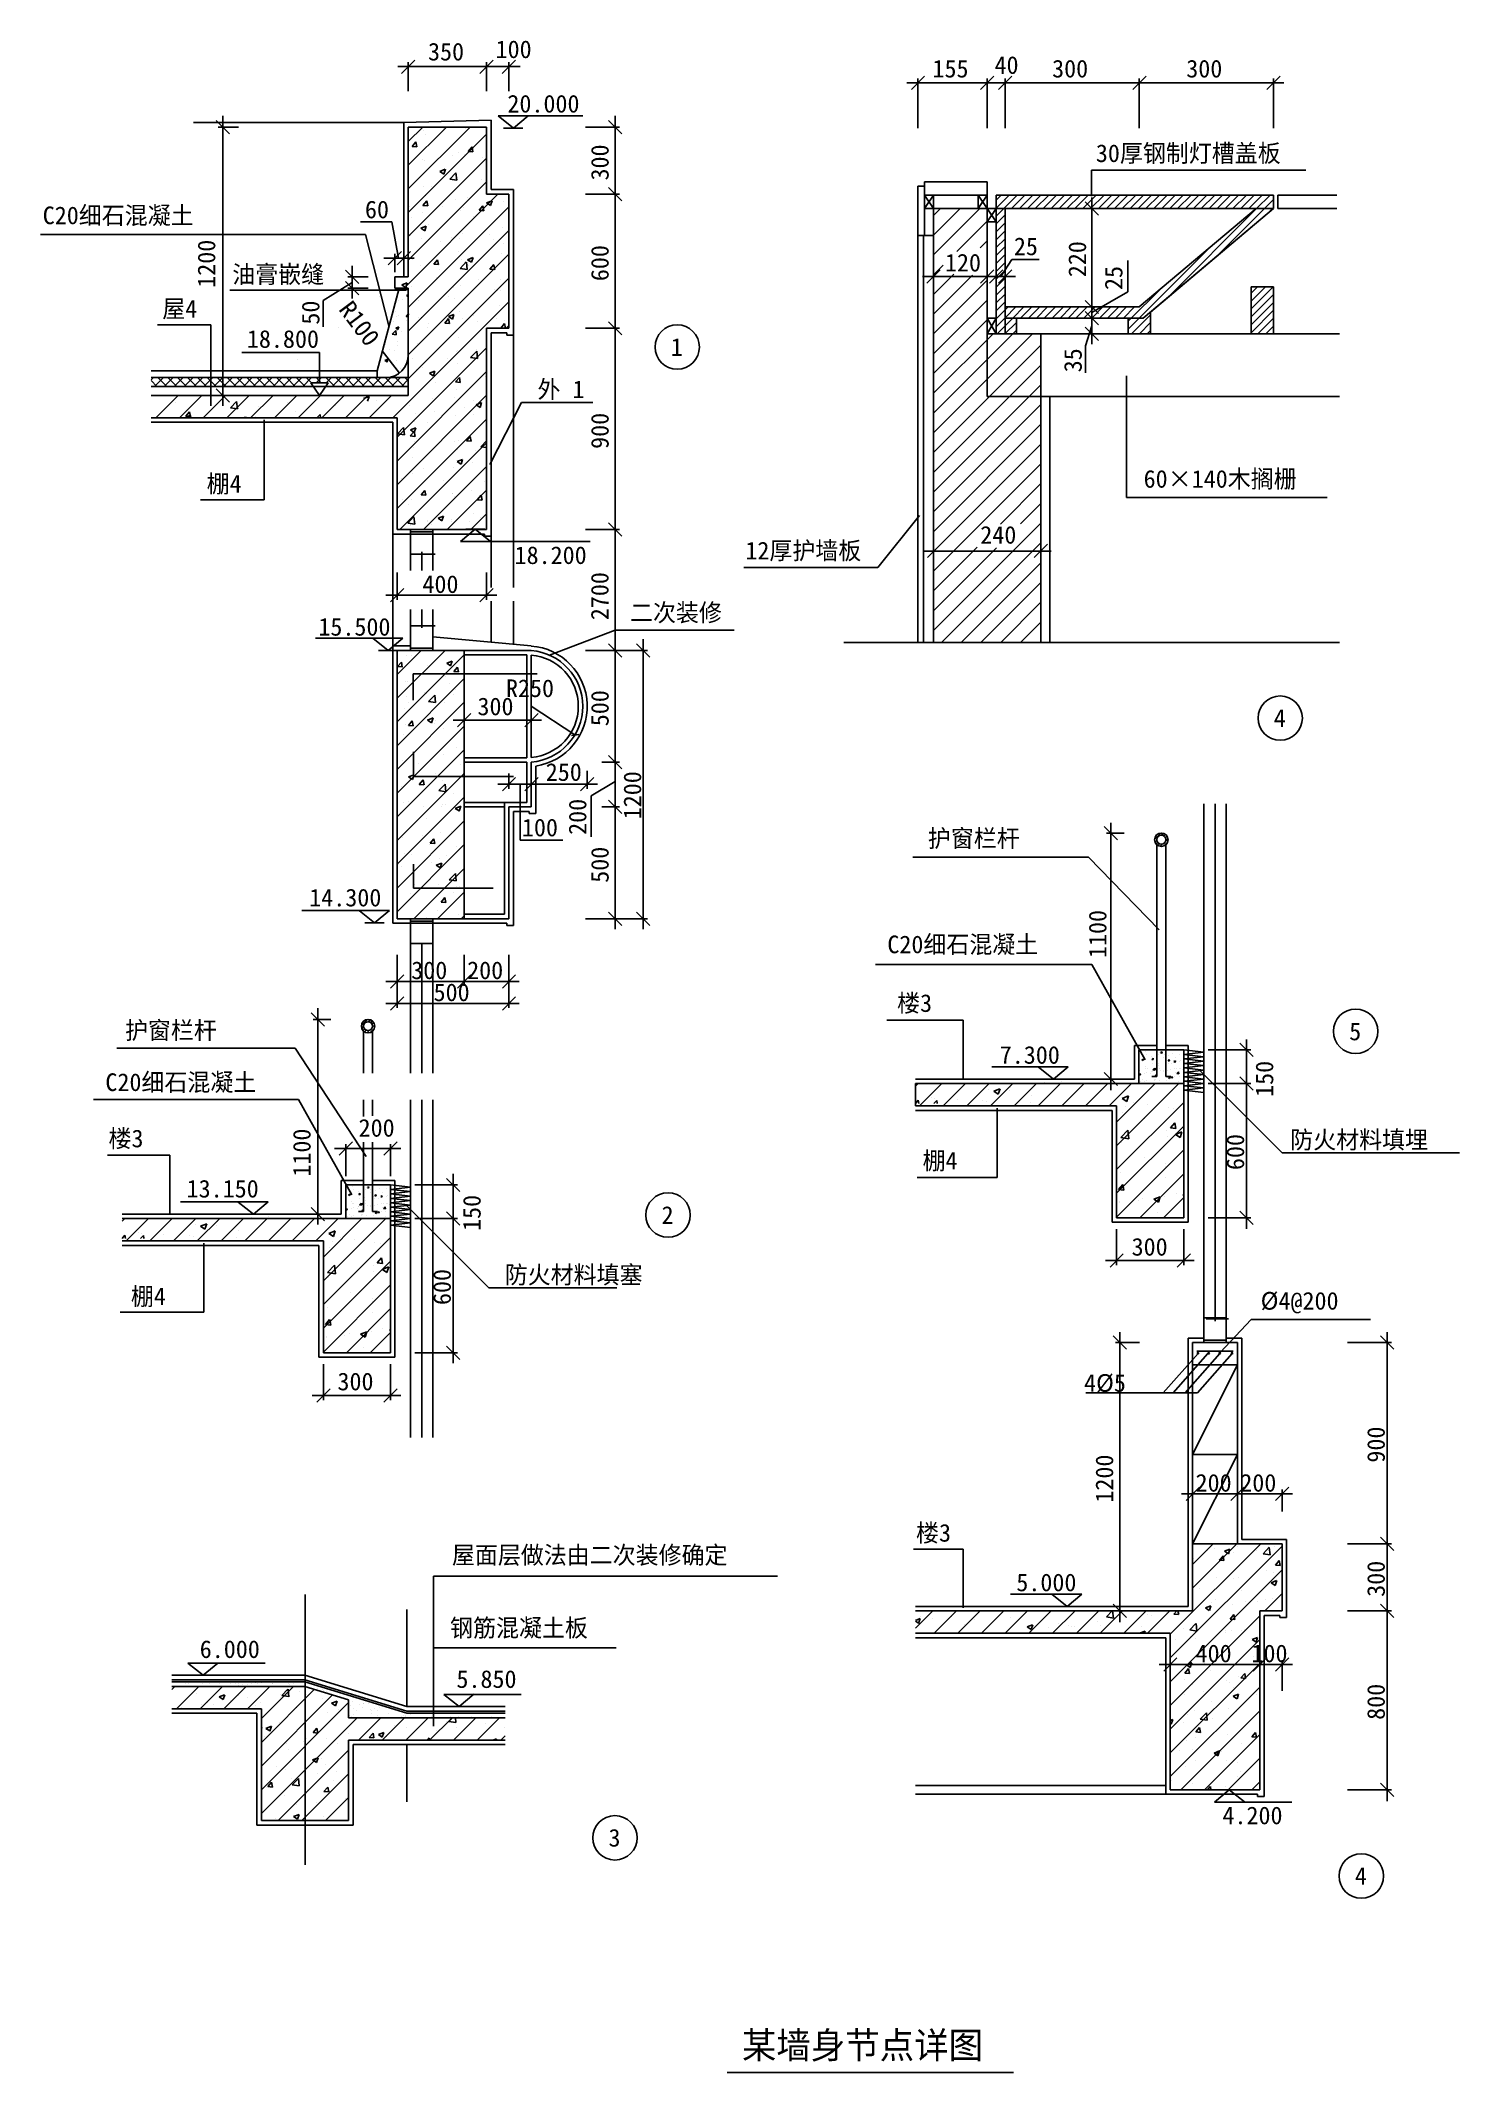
# Model space of a CAD drawing. Header units: metres. Extents: x -3982 to 122908, y 2504 to 184185.
import ezdxf

# ---------------------------------------------------------------- set-up
doc = ezdxf.new("R2010")
doc.units = ezdxf.units.M
for name, color, linetype in [('1', 4, 'Continuous'), ('BLOCK', 7, 'Continuous'), ('CUXING', 1, 'Continuous'), ('DIM', 3, 'Continuous'), ('TEXT', 7, 'Continuous')]:
    doc.layers.add(name, color=color, linetype=linetype)

msp = doc.modelspace()

# ---------------------------------------------------------------- texts
for s, height, p in [('350', 1580, (30664.58, 182411.4)), ('100', 1580, (36709.63, 182624.17)), ('155', 1580, (75782.49, 180890.87)), ('40', 1580, (81333.41, 181213.47)), ('300', 1580, (86482.49, 180890.87)), ('300', 1580, (98482.49, 180890.87)), ('20.000', 1580, (37763.2, 177755.58)), ('60', 1580, (25023.9, 168298.35)), ('25', 1580, (83064.54, 165000.16)), ('120', 1580, (76899.24, 163542.81)), ('1', 1580, (52376.53, 155997.08)), ('240', 1580, (80059.42, 139201.7)), ('18.200', 1580, (38407.06, 137383.31)), ('400', 1580, (30164.58, 134796.36)), ('15.500', 1580, (20858.07, 130977.7)), ('300', 1580, (35085.83, 123861.67)), ('R250', 1580, (37634.62, 125486.22)), ('4', 1580, (106304.16, 122813.21)), ('250', 1580, (41195.13, 117991.66)), ('100', 1580, (39063.49, 113031.76)), ('14.300', 1580, (20042.02, 106766.6)), ('300', 1580, (29164.58, 100265.91)), ('200', 1580, (34164.58, 100265.91)), ('500', 1580, (31164.58, 98296.25)), ('5', 1580, (113053.9, 94797.98)), ('7.300', 1580, (81800.53, 92696.6)), ('200', 1580, (24456.88, 86174.54)), ('2', 1580, (51552.87, 78377.43)), ('300', 1580, (93593.85, 75540.28)), ('300', 1580, (22564.58, 63495.54)), ('200', 1580, (99313.6, 54435.6)), ('200', 1580, (103313.6, 54435.6)), ('5.000', 1580, (83282.23, 45527.98)), ('6.000', 1580, (10247.93, 39559)), ('400', 1580, (99313.6, 39180.16)), ('100', 1580, (104313.6, 39180.16)), ('5.850', 1580, (33207.03, 36884.8)), ('4.200', 1580, (101717.37, 24691.51)), ('3', 1580, (46805.83, 22693)), ('4', 1580, (113560.9, 19275.53)), ('某墙身节点详图', 2370, (58739.04, 3745.21))]:
    msp.add_text(s, height=height).set_placement(p)
for s, rotation, p in [('300', 90, (46821.44, 171678.24)), ('1200', 90, (11638.56, 162084.05)), ('600', 90, (46821.44, 162678.24)), ('220', 90, (89521.08, 163029.14)), ('25', 90, (92773.71, 161884.84)), ('50', 90, (20951.8, 158788.46)), ('R100', 306.87, (22614.22, 160142.2)), ('35', 90, (89133.87, 154524.87)), ('900', 90, (46821.44, 147678.24)), ('2700', 90, (46811.75, 132360.07)), ('500', 90, (46821.44, 122878.24)), ('1200', 90, (49731.92, 114553.69)), ('200', 90, (44827.05, 113163.93)), ('500', 90, (46821.44, 108878.24)), ('1100', 90, (91341.93, 102148.02)), ('150', 90, (106261.95, 89730.19)), ('1100', 90, (20163.85, 82596.59)), ('600', 90, (103655.82, 83188.25)), ('150', 90, (35372.69, 77744.29)), ('600', 90, (32706.8, 71118.57)), ('900', 90, (116238.63, 57027.74)), ('1200', 90, (91947.23, 53447.8)), ('300', 90, (116238.63, 45027.74)), ('800', 90, (116238.63, 34027.74))]:
    msp.add_text(s, height=1580, rotation=rotation).set_placement(p)
at = {"layer": '1'}
for s, p in [('18.800', (14465.87, 156716.85)), ('13.150', (9073.45, 80737.07))]:
    msp.add_text(s, height=1580, dxfattribs=at).set_placement(p)
at = {"layer": 'TEXT'}
for s, p in [('30厚钢制灯槽盖板', (90396.93, 173327.36)), ('C20细石混凝土', (-3794.23, 167772.08)), ('油膏嵌缝', (13156.9, 162504.64)), ('屋4', (6898.76, 159426.95)), ('外 1', (40462.38, 152219.22)), ('棚4', (10870.4, 143774.96)), ('60×140木搁栅', (94667.84, 144206.66)), ('12厚护墙板', (59048.26, 137794.59)), ('二次装修', (48733.97, 132255.48)), ('护窗栏杆', (75368.54, 112063.68)), ('C20细石混凝土', (71747.41, 102579.85)), ('楼3', (72618.46, 97332.44)), ('护窗栏杆', (3565.27, 94898.08)), ('C20细石混凝土', (1810.65, 90257.55)), ('楼3', (2087.42, 85227.23)), ('防火材料填埋', (107781.53, 85112.08)), ('棚4', (74896.13, 83244.94)), ('防火材料填塞', (37526.41, 73042.4)), ('棚4', (4088.31, 71110.63)), ('%%c4@200', (105134.32, 70710.24)), ('4%%c5', (89337.27, 63362.98)), ('楼3', (74310.01, 49958.74)), ('屋面层做法由二次装修确定', (32803.65, 47978.65)), ('钢筋混凝土板', (32641.89, 41463.49))]:
    msp.add_text(s, height=1580, dxfattribs=at).set_placement(p)

# ---------------------------------------------------------------- blocks, each defined once
blk = doc.blocks.new('_DIMX')
blk.add_line((-111.11, 0), (102.7, 0))
blk.add_lwpolyline([(-65.71, -65.18), (66.45, 67.04)])

# ---------------------------------------------------------------- linework, layer by layer
for p, q in [((28904.41, 179660.77), (28904.41, 182260.77)), ((28904.41, 181860.77), (35904.41, 181860.77)), ((35904.41, 179660.77), (35904.41, 182260.77)), ((35904.41, 179660.77), (35904.41, 182260.77)), ((35904.41, 181860.77), (37904.41, 181860.77)), ((37904.41, 179660.77), (37904.41, 182260.77)), ((74484.27, 176348.04), (74484.27, 180802.23)), ((74484.27, 180402.23), (80684.27, 180402.23)), ((80684.27, 180402.23), (80124.27, 180402.23)), ((80684.27, 176348.04), (80684.27, 180802.23)), ((80684.27, 176348.04), (80684.27, 180802.23)), ((80684.27, 180402.23), (82284.27, 180402.23)), ((82284.27, 176348.04), (82284.27, 180802.23)), ((82284.27, 176348.04), (82284.27, 180802.23)), ((82284.27, 180402.23), (82844.27, 180402.23)), ((82284.27, 180402.23), (94284.27, 180402.23)), ((94284.27, 176348.04), (94284.27, 180802.23)), ((94284.27, 176348.04), (94284.27, 180802.23)), ((94284.27, 180402.23), (106284.27, 180402.23)), ((106284.27, 176348.04), (106284.27, 180802.23)), ((13704.41, 176460.77), (11904.41, 176460.77)), ((12304.41, 152460.77), (12304.41, 176460.77)), ((28904.41, 175170.18), (30194.99, 176460.77)), ((28904.41, 170927.54), (34437.63, 176460.77)), ((28904.41, 173048.86), (32316.31, 176460.77)), ((28904.41, 163060.77), (28904.41, 176460.77)), ((28904.41, 176460.77), (35904.41, 176460.77)), ((32047.9, 176341.61), (32047.9, 176341.61)), ((34049.78, 176293.59), (34049.78, 176293.59)), ((35904.41, 176460.77), (35904.41, 170460.77)), ((36927.6, 177447.55), (44519.66, 177447.55)), ((44743.23, 176460.77), (47794.55, 176460.77)), ((47674.55, 176180.77), (47114.55, 176740.77)), ((47394.55, 176460.77), (47394.55, 170460.77)), ((28904.41, 168806.22), (35904.41, 175806.22)), ((29244.98, 174720.92), (29582.45, 175123.09)), ((29244.98, 174720.92), (29663.38, 174684.31)), ((29666.07, 174682.42), (29585.13, 175121.2)), ((30295.52, 176110.91), (30295.52, 176110.91)), ((30414.08, 175768.76), (30414.08, 175768.76)), ((34265.8, 174281.65), (34603.27, 174683.82)), ((34686.89, 174243.15), (34605.95, 174681.93)), ((28904.41, 166684.9), (35904.41, 173684.9)), ((29297.95, 173496.06), (29297.95, 173496.06)), ((30206.41, 173580.73), (30206.41, 173580.73)), ((30328.96, 173438.5), (30328.96, 173438.5)), ((31722.22, 172492.04), (32212.35, 172680.18)), ((31825.2, 173894.5), (31825.2, 173894.5)), ((32073.11, 172255.3), (32215.04, 172678.3)), ((32857.53, 173929.76), (32857.53, 173929.76)), ((33380.26, 174196.8), (33380.26, 174196.8)), ((33964.67, 173963.34), (33964.67, 173963.34)), ((34265.8, 174281.65), (34684.21, 174245.05)), ((35561.96, 173736.62), (35561.96, 173736.62)), ((28904.41, 164563.58), (35904.41, 171563.58)), ((30243.84, 171108.24), (30243.84, 171108.24)), ((31016.05, 171168.87), (31016.05, 171168.87)), ((31722.22, 172492.04), (32070.42, 172257.18)), ((32618.01, 171801.11), (33163.23, 172369.35)), ((32618.01, 171801.11), (33240.57, 171704.56)), ((33243.29, 171702.56), (33165.95, 172367.35)), ((33879.55, 171633.08), (33879.55, 171633.08)), ((35436.9, 171750.89), (35436.9, 171750.89)), ((28522.92, 162060.77), (36922.92, 170460.77)), ((28904.41, 160320.94), (37904.41, 169320.94)), ((29008.94, 169319.41), (29008.94, 169319.41)), ((30216.24, 169455.57), (30553.7, 169857.74)), ((30216.24, 169455.57), (30634.64, 169418.97)), ((30462.06, 170317.54), (30462.06, 170317.54)), ((30637.32, 169417.08), (30556.38, 169855.86)), ((31937.99, 169377.26), (31937.99, 169377.26)), ((33091.24, 170020.15), (33091.24, 170020.15)), ((33595.41, 168990.01), (33595.41, 168990.01)), ((33794.43, 169302.82), (33794.43, 169302.82)), ((34198.81, 170159.65), (34198.81, 170159.65)), ((35237.06, 169016.31), (35574.53, 169418.48)), ((35237.06, 169016.31), (35655.47, 168979.7)), ((35347.79, 169220.71), (35347.79, 169220.71)), ((35658.14, 168977.81), (35577.2, 169416.59)), ((35674.75, 169219.38), (35674.75, 169219.38)), ((35900.57, 169673.71), (36390.7, 169861.85)), ((35900.57, 169673.71), (36248.77, 169438.84)), ((35904.41, 170460.77), (37904.41, 170460.77)), ((36251.45, 169436.96), (36393.39, 169859.97)), ((37388.48, 169795.7), (37388.48, 169795.7)), ((37904.41, 170460.77), (37904.41, 158460.77)), ((44743.23, 170460.77), (47794.55, 170460.77)), ((44743.23, 170460.77), (47794.55, 170460.77)), ((47394.55, 170460.77), (47394.55, 158460.77)), ((75884.27, 168558.83), (76494.41, 169168.97)), ((75884.27, 165023.29), (80029.95, 169168.97)), ((75884.27, 166791.06), (78262.18, 169168.97)), ((75884.27, 130368.97), (75884.27, 169168.97)), ((75884.27, 169168.97), (80684.27, 169168.97)), ((80684.27, 169168.97), (80684.27, 157968.97)), ((81484.27, 169209.08), (82644.16, 170368.97)), ((81484.27, 169916.19), (81937.05, 170368.97)), ((81484.27, 170368.97), (106284.27, 170368.97)), ((81484.27, 157968.97), (81484.27, 170368.97)), ((81484.27, 168501.97), (82151.27, 169168.97)), ((82151.27, 169168.97), (83351.27, 170368.97)), ((82284.27, 169168.97), (104744.79, 169168.97)), ((82284.27, 160368.97), (82284.27, 169168.97)), ((82858.37, 169168.97), (84058.37, 170368.97)), ((83565.48, 169168.97), (84765.48, 170368.97)), ((84272.59, 169168.97), (85472.59, 170368.97)), ((84979.69, 169168.97), (86179.69, 170368.97)), ((85686.8, 169168.97), (86886.8, 170368.97)), ((86393.91, 169168.97), (87593.91, 170368.97)), ((87101.01, 169168.97), (88301.01, 170368.97)), ((87808.12, 169168.97), (89008.12, 170368.97)), ((88515.23, 169168.97), (89715.23, 170368.97)), ((89222.33, 169168.97), (90422.33, 170368.97)), ((90840.91, 169168.97), (89640.86, 169168.97)), ((89929.44, 169168.97), (91129.44, 170368.97)), ((90040.86, 169168.97), (90040.86, 160368.97)), ((90636.55, 169168.97), (91836.55, 170368.97)), ((91343.65, 169168.97), (92543.65, 170368.97)), ((92050.76, 169168.97), (93250.76, 170368.97)), ((92757.87, 169168.97), (93957.87, 170368.97)), ((93464.97, 169168.97), (94664.97, 170368.97)), ((94172.08, 169168.97), (95372.08, 170368.97)), ((104744.79, 169168.97), (94284.27, 160368.97)), ((94879.19, 169168.97), (96079.19, 170368.97)), ((106284.27, 169168.97), (95284.27, 159915.13)), ((95586.29, 169168.97), (96786.29, 170368.97)), ((96293.4, 169168.97), (97493.4, 170368.97)), ((96799.76, 161190.05), (104778.68, 169168.97)), ((97000.51, 169168.97), (98200.51, 170368.97)), ((97707.62, 169168.97), (98907.62, 170368.97)), ((98414.72, 169168.97), (99614.72, 170368.97)), ((99121.83, 169168.97), (100321.83, 170368.97)), ((99828.94, 169168.97), (101028.94, 170368.97)), ((100536.04, 169168.97), (101736.04, 170368.97)), ((101243.15, 169168.97), (102443.15, 170368.97)), ((101254.21, 164937.38), (105485.79, 169168.97)), ((101950.26, 169168.97), (103150.26, 170368.97)), ((102657.36, 169168.97), (103857.36, 170368.97)), ((103364.47, 169168.97), (104564.47, 170368.97)), ((104071.58, 169168.97), (105271.58, 170368.97)), ((104778.68, 169168.97), (105978.68, 170368.97)), ((105485.79, 169168.97), (106284.27, 169967.45)), ((106284.27, 170368.97), (106284.27, 169168.97)), ((27432.37, 167992.87), (24620.4, 167992.87)), ((28034.93, 164725.84), (27432.37, 167992.87)), ((28904.41, 158199.62), (37904.41, 167199.62)), ((29174.56, 168407.99), (29174.56, 168407.99)), ((30019.02, 167415.99), (30509.15, 167604.13)), ((30019.02, 167415.99), (30367.21, 167181.13)), ((30158.72, 168777.99), (30158.72, 168777.99)), ((30369.9, 167179.25), (30511.83, 167602.26)), ((30686.25, 167782.45), (30686.25, 167782.45)), ((34768.55, 168483.18), (34768.55, 168483.18)), ((37303.37, 167465.44), (37303.37, 167465.44)), ((77962.82, 165334.08), (80684.27, 168055.53)), ((81484.27, 167794.87), (82284.27, 168594.87)), ((81484.27, 167087.76), (82284.27, 167887.76)), ((81484.27, 166380.65), (82284.27, 167180.65)), ((29069.4, 166759.37), (29069.4, 166759.37)), ((30073.6, 166447.73), (30073.6, 166447.73)), ((31753.93, 166229.13), (31753.93, 166229.13)), ((32806.15, 166601.49), (32806.15, 166601.49)), ((33359.61, 165332.76), (33359.61, 165332.76)), ((33506.31, 166459.83), (33506.31, 166459.83)), ((33709.31, 166972.57), (33709.31, 166972.57)), ((36157.43, 166808.86), (36157.43, 166808.86)), ((36542.91, 166443.61), (36542.91, 166443.61)), ((37441.92, 166033.49), (37441.92, 166033.49)), ((80047.42, 165650.91), (80684.27, 166287.76)), ((81484.27, 165673.55), (82284.27, 166473.55)), ((81484.27, 164966.44), (82284.27, 165766.44)), ((94271.58, 159368.97), (100503.83, 165601.22)), ((23884.51, 163060.77), (23884.51, 163620.77)), ((27704.41, 163467.01), (27704.41, 165125.84)), ((27704.41, 164725.84), (28904.41, 164725.84)), ((28904.41, 163467.01), (28904.41, 165125.84)), ((28904.41, 156078.3), (37904.41, 165078.3)), ((29277.31, 164632.02), (29277.31, 164632.02)), ((29988.48, 164117.47), (29988.48, 164117.47)), ((31187.5, 164190.23), (31524.96, 164592.4)), ((31187.5, 164190.23), (31605.9, 164153.62)), ((31608.58, 164151.73), (31527.64, 164590.51)), ((31664.82, 163698.95), (31664.82, 163698.95)), ((33546.07, 163823.65), (34091.29, 164391.88)), ((33546.07, 163823.65), (34168.62, 163727.1)), ((33624.19, 164642.31), (33624.19, 164642.31)), ((34171.33, 163725.1), (34094, 164389.89)), ((34197.37, 164597.66), (34687.5, 164785.8)), ((34197.37, 164597.66), (34545.56, 164362.79)), ((34315.94, 164047.98), (34315.94, 164047.98)), ((34548.24, 164360.92), (34690.18, 164783.92)), ((36208.32, 163750.96), (36545.79, 164153.13)), ((36208.32, 163750.96), (36626.72, 163714.36)), ((36629.4, 163712.46), (36548.46, 164151.24)), ((37218.25, 165135.18), (37218.25, 165135.18)), ((75884.27, 163255.53), (76734.99, 164106.25)), ((81484.27, 164259.33), (82284.27, 165059.33)), ((81484.27, 163552.23), (82284.27, 164352.23)), ((81484.27, 162845.12), (82284.27, 163645.12)), ((81884.27, 163087.31), (82882.3, 164599.23)), ((82882.3, 164599.23), (85316.04, 164599.23)), ((93260.75, 161731.82), (93260.75, 164518.29)), ((23884.51, 162560.77), (21297.45, 160935.54)), ((25304.41, 163060.77), (23484.51, 163060.77)), ((25304.41, 162060.77), (23484.51, 162060.77)), ((23884.51, 163060.77), (23884.51, 162060.77)), ((23884.51, 162060.77), (23884.51, 161500.77)), ((27704.41, 162060.77), (27704.41, 163060.77)), ((27704.41, 163060.77), (28904.41, 163060.77)), ((28904.41, 162060.77), (27704.41, 162060.77)), ((28315.81, 162339.94), (28805.94, 162528.08)), ((28315.81, 162339.94), (28664.01, 162105.08)), ((28666.68, 162103.2), (28808.62, 162526.21)), ((28904.41, 153956.98), (37904.41, 162956.98)), ((28904.41, 152460.77), (28904.41, 162060.77)), ((29182.19, 162242.13), (29182.19, 162242.13)), ((29903.36, 161787.22), (29903.36, 161787.22)), ((29912.44, 163468.24), (29912.44, 163468.24)), ((31443.01, 163024.52), (31443.01, 163024.52)), ((32918.94, 162084.25), (32918.94, 162084.25)), ((33539.07, 162312.05), (33539.07, 162312.05)), ((35179.77, 162866.64), (35179.77, 162866.64)), ((36655.7, 161926.36), (36655.7, 161926.36)), ((36895.31, 161869.11), (36895.31, 161869.11)), ((37133.13, 162804.93), (37133.13, 162804.93)), ((37152.91, 161856.85), (37152.91, 161856.85)), ((75884.27, 162136.28), (75884.27, 163487.31)), ((75884.27, 161487.76), (77700.95, 163304.44)), ((75884.27, 159719.99), (79376.31, 163212.03)), ((75884.27, 163087.31), (80684.27, 163087.31)), ((75884.27, 157952.23), (80684.27, 162752.23)), ((80684.27, 162136.28), (80684.27, 163487.31)), ((81484.27, 162326.48), (81484.27, 163487.31)), ((81484.27, 163087.31), (82284.27, 163087.31)), ((81484.27, 162138.01), (82284.27, 162938.01)), ((81484.27, 161430.91), (82284.27, 162230.91)), ((82284.27, 162326.48), (82284.27, 163487.31)), ((90040.86, 159868.97), (93260.75, 161731.82)), ((93564.47, 159368.97), (96049.39, 161853.88)), ((104284.27, 160189.28), (106263.96, 162168.97)), ((104284.27, 160896.38), (105556.86, 162168.97)), ((104284.27, 161603.49), (104849.75, 162168.97)), ((104284.27, 157968.97), (104284.27, 162168.97)), ((104284.27, 162168.97), (106284.27, 162168.97)), ((106284.27, 162168.97), (106284.27, 157968.97)), ((21297.45, 160935.54), (21297.45, 158598.82)), ((26367.62, 161339.09), (26367.62, 161339.09)), ((27529.52, 150460.77), (37904.41, 160835.66)), ((27764.21, 160000.89), (27764.21, 160000.89)), ((27898.33, 160992.55), (27898.33, 160992.55)), ((28051.6, 160914.25), (28051.6, 160914.25)), ((28396.66, 161066), (28396.66, 161066)), ((28749.11, 161385.07), (28910.08, 161446.86)), ((28749.11, 161385.07), (28912.44, 161274.91)), ((28899.69, 161124.38), (28899.69, 161124.38)), ((28988.3, 160455.38), (28988.3, 160455.38)), ((29823.33, 160938.07), (29823.33, 160938.07)), ((32474.46, 161287.1), (32474.46, 161287.1)), ((33070.6, 161156.11), (33070.6, 161156.11)), ((33453.95, 159981.79), (33453.95, 159981.79)), ((37048.01, 160474.67), (37048.01, 160474.67)), ((75884.27, 156184.46), (80684.27, 160984.46)), ((81484.27, 160723.8), (82284.27, 161523.8)), ((81484.27, 160016.69), (82284.27, 160816.69)), ((81484.27, 159309.59), (82284.27, 160109.59)), ((82284.27, 159402.48), (83250.76, 160368.97)), ((82284.27, 160109.59), (82543.65, 160368.97)), ((94284.27, 160368.97), (82284.27, 160368.97)), ((82957.87, 159368.97), (83957.87, 160368.97)), ((83664.97, 159368.97), (84664.97, 160368.97)), ((84372.08, 159368.97), (85372.08, 160368.97)), ((85079.19, 159368.97), (86079.19, 160368.97)), ((85786.29, 159368.97), (86786.29, 160368.97)), ((86493.4, 159368.97), (87493.4, 160368.97)), ((87200.51, 159368.97), (88200.51, 160368.97)), ((87907.62, 159368.97), (88907.62, 160368.97)), ((88614.72, 159368.97), (89614.72, 160368.97)), ((89321.83, 159368.97), (90321.83, 160368.97)), ((90840.91, 160368.97), (89640.86, 160368.97)), ((90840.91, 160368.97), (89640.86, 160368.97)), ((90028.94, 159368.97), (91028.94, 160368.97)), ((90040.86, 160368.97), (90040.86, 159368.97)), ((90040.86, 159368.97), (90040.86, 159928.97)), ((90736.04, 159368.97), (91736.04, 160368.97)), ((91443.15, 159368.97), (92443.15, 160368.97)), ((92150.26, 159368.97), (93150.26, 160368.97)), ((92857.36, 159368.97), (93857.36, 160368.97)), ((95284.27, 159915.13), (95284.27, 157968.97)), ((104284.27, 159482.17), (106284.27, 161482.17)), ((104284.27, 158775.06), (106284.27, 160775.06)), ((104284.27, 158067.96), (106284.27, 160067.96)), ((22688.44, 158515.96), (22688.44, 158515.96)), ((27464.95, 157942.42), (27776.51, 158267.12)), ((27600.86, 159032.76), (27600.86, 159032.76)), ((27775.85, 158484.47), (28055.93, 158591.98)), ((27775.85, 158484.47), (27974.82, 158350.27)), ((27823.64, 157885.11), (27779.45, 158264.99)), ((27847.41, 159546.74), (27847.41, 159546.74)), ((27954.32, 158251.1), (27954.32, 158251.1)), ((27977.73, 158348.27), (28058.84, 158589.99)), ((28002.96, 159582.67), (28002.96, 159582.67)), ((28310.06, 158168.53), (28310.06, 158168.53)), ((28721.96, 159530.11), (28914.8, 159759.93)), ((28721.96, 159530.11), (28936.61, 159511.34)), ((28722.67, 159122.62), (28722.67, 159122.62)), ((28934.47, 159667), (28917.7, 159757.92)), ((29818.24, 159456.96), (29818.24, 159456.96)), ((30050.35, 159466.36), (30050.35, 159466.36)), ((30632.97, 158526.21), (30632.97, 158526.21)), ((30665.61, 158918.41), (30665.61, 158918.41)), ((32158.76, 158924.88), (32496.22, 159327.05)), ((32158.76, 158924.88), (32577.16, 158888.28)), ((32494.16, 159521.61), (32984.29, 159709.75)), ((32494.16, 159521.6), (32842.36, 159286.74)), ((32579.83, 158886.38), (32498.89, 159325.16)), ((32845.03, 159284.87), (32986.97, 159707.87)), ((33787.1, 159308.48), (33787.1, 159308.48)), ((34747.91, 159619.14), (34747.91, 159619.14)), ((35053.82, 159108.23), (35053.82, 159108.23)), ((37904.41, 158460.77), (35904.41, 158460.77)), ((35904.41, 158460.77), (35904.41, 140460.77)), ((36806.2, 159338.93), (36806.2, 159338.93)), ((37179.58, 158485.62), (37517.04, 158887.79)), ((37179.58, 158485.62), (37463.61, 158460.77)), ((37598.13, 158460.77), (37519.71, 158885.89)), ((37523.86, 159150.59), (37523.86, 159150.59)), ((37650.84, 158460.77), (37904.41, 158714.34)), ((44743.23, 158460.77), (47794.55, 158460.77)), ((44743.23, 158460.77), (47794.55, 158460.77)), ((47394.55, 158460.77), (47394.55, 140460.77)), ((75884.27, 154416.69), (80684.27, 159216.69)), ((81484.27, 158602.48), (82284.27, 159402.48)), ((81557.87, 157968.97), (82284.27, 158695.37)), ((82284.27, 158695.37), (82957.87, 159368.97)), ((82284.27, 157988.27), (83284.27, 158988.27)), ((93284.27, 159368.97), (83284.27, 159368.97)), ((83284.27, 159368.97), (83284.27, 157968.97)), ((90040.86, 158668.97), (89462.22, 156885.63)), ((90840.91, 159368.97), (89640.86, 159368.97)), ((90840.91, 159368.97), (89640.86, 159368.97)), ((90040.86, 159368.97), (90040.86, 157968.97)), ((90040.86, 158444.69), (90040.86, 158668.97)), ((93284.27, 158381.66), (94271.58, 159368.97)), ((93284.27, 159088.77), (93564.47, 159368.97)), ((93284.27, 157968.97), (93284.27, 159368.97)), ((93578.68, 157968.97), (95284.27, 159674.56)), ((94285.79, 157968.97), (95284.27, 158967.45)), ((94992.9, 157968.97), (95284.27, 158260.34)), ((104892.39, 157968.97), (106284.27, 159360.85)), ((105599.5, 157968.97), (106284.27, 158653.74)), ((28104.41, 154460.77), (26563.84, 156434.62)), ((26821.92, 156988.78), (26821.92, 156988.78)), ((27257.78, 156590.89), (27257.78, 156590.89)), ((27464.95, 157942.42), (27820.7, 157887.24)), ((27665.31, 156451.48), (27665.31, 156451.48)), ((27904.41, 148714.34), (35904.41, 156714.34)), ((27905.68, 156919.52), (27905.68, 156919.52)), ((27917.57, 157322.38), (27917.57, 157322.38)), ((28957.21, 156898.56), (28957.21, 156898.56)), ((29733.12, 157126.7), (29733.12, 157126.7)), ((33212.33, 156347.35), (33212.33, 156347.35)), ((33338.97, 156468.72), (33338.97, 156468.72)), ((33368.83, 157651.54), (33368.83, 157651.54)), ((34474.12, 155846.19), (35019.34, 156414.42)), ((34964.71, 156578.05), (34964.71, 156578.05)), ((35099.38, 155747.64), (35022.04, 156412.43)), ((75884.27, 149113.39), (84739.85, 157968.97)), ((75884.27, 150881.16), (82972.08, 157968.97)), ((75884.27, 152648.93), (81204.31, 157968.97)), ((75884.27, 147345.62), (85484.27, 156945.62)), ((80684.27, 157968.97), (83284.27, 157968.97)), ((82264.97, 157968.97), (82284.27, 157988.27)), ((83284.27, 157968.97), (85484.27, 157968.97)), ((85484.27, 157968.97), (85484.27, 130368.97)), ((89462.22, 156885.63), (89462.22, 154486.17)), ((90840.91, 157968.97), (89640.86, 157968.97)), ((90040.86, 157968.97), (90040.86, 157408.97)), ((18967.61, 155660.86), (18967.61, 155660.86)), ((26205.5, 155013.24), (26205.5, 155013.24)), ((26802.59, 155583.87), (27082.66, 155691.38)), ((26802.59, 155583.87), (27001.56, 155449.67)), ((27004.47, 155447.67), (27085.58, 155689.39)), ((27752.42, 154935.72), (27752.42, 154935.72)), ((27857.04, 155587.94), (27857.04, 155587.94)), ((27904.41, 146593.02), (35904.41, 154593.02)), ((28161.4, 154865.33), (28161.4, 154865.33)), ((28731.71, 155345.82), (28731.71, 155345.82)), ((29256.67, 155767.98), (29256.67, 155767.98)), ((29648.01, 154796.45), (29648.01, 154796.45)), ((30163.14, 154949.12), (30163.14, 154949.12)), ((30790.95, 154445.56), (31281.08, 154633.7)), ((30790.95, 154445.55), (31139.15, 154210.69)), ((31141.82, 154208.82), (31283.75, 154631.82)), ((32423.96, 155731.51), (32423.96, 155731.51)), ((33283.71, 155321.28), (33283.71, 155321.28)), ((33899.9, 154791.24), (33899.9, 154791.24)), ((34474.12, 155846.19), (35096.68, 155749.63)), ((75884.27, 145577.86), (85484.27, 155177.86)), ((5904.41, 153852.68), (6112.5, 154060.77)), ((6422.58, 153260.77), (5904.41, 153778.93)), ((6196.38, 153260.77), (6996.38, 154060.77)), ((7306.46, 153260.77), (6506.46, 154060.77)), ((7080.26, 153260.77), (7880.26, 154060.77)), ((8190.34, 153260.77), (7390.34, 154060.77)), ((7964.15, 153260.77), (8764.15, 154060.77)), ((9074.23, 153260.77), (8274.23, 154060.77)), ((8848.03, 153260.77), (9648.03, 154060.77)), ((9958.11, 153260.77), (9158.11, 154060.77)), ((9731.91, 153260.77), (10531.91, 154060.77)), ((10841.99, 153260.77), (10041.99, 154060.77)), ((10615.8, 153260.77), (11238.49, 153883.46)), ((11238.49, 153748.16), (10925.88, 154060.77)), ((11238.49, 153883.46), (11415.8, 154060.77)), ((11725.88, 153260.77), (11238.49, 153748.16)), ((11499.68, 153260.77), (12299.68, 154060.77)), ((12304.41, 153566.12), (11809.76, 154060.77)), ((12609.76, 153260.77), (12304.41, 153566.12)), ((12383.56, 153260.77), (13183.56, 154060.77)), ((13493.64, 153260.77), (12693.64, 154060.77)), ((13267.45, 153260.77), (14067.45, 154060.77)), ((14377.53, 153260.77), (13577.53, 154060.77)), ((14151.33, 153260.77), (14951.33, 154060.77)), ((15261.41, 153260.77), (14461.41, 154060.77)), ((15035.21, 153260.77), (15835.21, 154060.77)), ((16145.29, 153260.77), (15345.29, 154060.77)), ((15919.1, 153260.77), (16719.1, 154060.77)), ((17029.18, 153260.77), (16229.18, 154060.77)), ((16802.98, 153260.77), (17602.98, 154060.77)), ((17913.06, 153260.77), (17113.06, 154060.77)), ((17686.86, 153260.77), (18486.86, 154060.77)), ((18796.94, 153260.77), (17996.94, 154060.77)), ((18570.75, 153260.77), (19370.75, 154060.77)), ((19680.83, 153260.77), (18880.83, 154060.77)), ((19454.63, 153260.77), (20254.63, 154060.77)), ((20236.67, 153588.81), (19764.71, 154060.77)), ((20338.52, 153260.77), (20386.54, 153308.79)), ((20969.3, 153740.07), (20648.59, 154060.77)), ((20666.56, 153588.81), (20969.3, 153891.55)), ((20969.3, 153891.55), (21138.52, 154060.77)), ((21120.55, 153588.81), (20969.3, 153740.07)), ((22332.48, 153260.77), (21532.48, 154060.77)), ((21550.44, 153588.81), (22022.4, 154060.77)), ((22106.28, 153260.77), (22906.28, 154060.77)), ((23216.36, 153260.77), (22416.36, 154060.77)), ((22990.17, 153260.77), (23790.17, 154060.77)), ((24100.24, 153260.77), (23300.24, 154060.77)), ((23874.05, 153260.77), (24674.05, 154060.77)), ((24984.13, 153260.77), (24184.13, 154060.77)), ((24757.93, 153260.77), (25557.93, 154060.77)), ((25868.01, 153260.77), (25068.01, 154060.77)), ((25641.82, 153260.77), (26441.82, 154060.77)), ((26751.9, 153260.77), (25951.9, 154060.77)), ((26525.7, 153260.77), (27325.7, 154060.77)), ((27635.78, 153260.77), (26835.78, 154060.77)), ((27409.58, 153260.77), (28209.58, 154060.77)), ((28519.66, 153260.77), (27719.66, 154060.77)), ((28293.47, 153260.77), (28904.41, 153871.71)), ((28904.41, 153759.9), (28603.55, 154060.77)), ((28904.41, 153250.46), (28894.1, 153260.77)), ((31370.85, 153586.47), (31370.85, 153586.47)), ((33123.23, 153817.17), (33123.23, 153817.17)), ((33130.02, 153659.54), (33467.48, 154061.71)), ((33130.02, 153659.54), (33548.42, 153622.93)), ((33198.59, 152991.02), (33198.59, 152991.02)), ((33551.09, 153621.04), (33470.15, 154059.82)), ((35774.35, 154166.2), (35774.35, 154166.2)), ((75884.27, 143810.09), (85484.27, 153410.09)), ((5904.41, 152460.77), (28904.41, 152460.77)), ((6316.31, 150460.77), (8316.31, 152460.77)), ((8116.98, 151864.77), (8116.98, 151864.77)), ((8437.63, 150460.77), (10437.63, 152460.77)), ((8997.17, 150590.52), (9334.64, 150992.69)), ((9418.24, 150552.04), (9337.3, 150990.82)), ((10558.96, 150460.77), (12558.96, 152460.77)), ((13704.41, 152460.77), (11904.41, 152460.77)), ((12680.28, 150460.77), (14680.28, 152460.77)), ((12990.11, 151344.62), (13535.33, 151912.86)), ((12990.11, 151344.62), (13612.67, 151248.07)), ((13615.37, 151246.09), (13538.03, 151910.88)), ((13722.14, 151262.97), (13722.14, 151262.97)), ((14801.6, 150460.77), (16801.6, 152460.77)), ((15474.52, 151493.67), (15474.52, 151493.67)), ((16922.92, 150460.77), (18922.92, 152460.77)), ((18125.64, 151842.7), (18125.64, 151842.7)), ((18797.38, 151000.35), (18797.38, 151000.35)), ((19044.24, 150460.77), (21044.24, 152460.77)), ((21165.56, 150460.77), (23165.56, 152460.77)), ((22433.08, 151525.18), (22433.08, 151525.18)), ((22546.49, 152424.72), (22546.49, 152424.72)), ((23286.88, 150460.77), (25286.88, 152460.77)), ((24909.39, 152187.84), (25399.52, 152375.98)), ((25260.26, 151951.1), (25402.2, 152374.11)), ((25408.2, 150460.77), (27408.2, 152460.77)), ((26027.14, 152018.06), (26027.14, 152018.06)), ((27294.54, 152331.23), (27294.54, 152331.23)), ((27904.41, 144471.7), (35904.41, 152471.7)), ((28967.66, 151591.34), (28967.66, 151591.34)), ((29529.36, 150825.58), (29529.36, 150825.58)), ((29562.89, 152466.19), (29562.89, 152466.19)), ((31031.3, 152173.35), (31031.3, 152173.35)), ((31281.74, 151056.29), (31281.74, 151056.29)), ((33049.96, 152292.07), (33049.96, 152292.07)), ((33932.86, 151405.32), (33932.86, 151405.32)), ((34768.06, 152015.46), (34768.06, 152015.46)), ((34969.3, 151627.22), (35459.43, 151815.37)), ((34969.3, 151627.22), (35317.5, 151392.36)), ((35320.17, 151390.48), (35462.1, 151813.49)), ((75884.27, 142042.32), (85484.27, 151642.32)), ((27904.41, 150460.77), (5904.41, 150460.77)), ((8967.93, 150490.73), (9458.06, 150678.88)), ((8967.93, 150490.73), (9012.36, 150460.77)), ((8997.17, 150590.52), (9415.58, 150553.91)), ((9301.29, 150680.95), (9301.29, 150680.95)), ((9388.17, 150460.77), (9460.73, 150677.02)), ((14277.71, 150460.77), (14355.46, 150553.42)), ((14374.87, 150460.77), (14358.12, 150551.55)), ((15261.63, 150552.22), (15261.63, 150552.22)), ((20724.45, 150460.77), (21006.02, 150754.22)), ((21042.63, 150460.77), (21008.72, 150752.24)), ((27904.41, 140460.77), (27904.41, 150460.77)), ((27904.41, 142350.38), (35904.41, 150350.38)), ((27931.49, 149027.36), (28476.71, 149595.59)), ((27931.49, 149027.36), (28554.04, 148930.8)), ((28556.74, 148928.81), (28479.4, 149593.6)), ((29080.46, 148833.46), (29417.92, 149235.63)), ((29087.74, 149369.51), (29577.87, 149557.65)), ((29087.74, 149369.5), (29435.94, 149134.64)), ((29501.52, 148794.96), (29420.58, 149233.74)), ((29438.61, 149132.77), (29580.54, 149555.77)), ((29477.77, 150135.93), (29477.77, 150135.93)), ((30644.97, 150054.37), (30644.97, 150054.37)), ((33113.48, 150660.77), (33113.48, 150660.77)), ((34727.27, 150755.1), (34727.27, 150755.1)), ((75884.27, 140274.56), (85484.27, 149874.56)), ((28136.12, 140460.77), (35904.41, 148229.06)), ((29080.46, 148833.46), (29498.86, 148796.85)), ((29392.65, 147805.68), (29392.65, 147805.68)), ((29440.25, 148295.41), (29440.25, 148295.41)), ((29668.16, 148596.38), (29668.16, 148596.38)), ((31144.09, 147656.11), (31144.09, 147656.11)), ((32091.38, 148644.43), (32091.38, 148644.43)), ((33028.36, 148330.51), (33028.36, 148330.51)), ((33318.33, 147604.68), (33318.33, 147604.68)), ((33404.91, 148438.5), (33404.91, 148438.5)), ((34101.28, 148394.19), (34438.74, 148796.36)), ((34101.28, 148394.19), (34519.68, 148357.59)), ((34522.34, 148355.69), (34441.4, 148794.47)), ((34880.85, 147498.22), (34880.85, 147498.22)), ((35402.17, 147868.72), (35904.41, 148392.16)), ((35402.17, 147868.72), (35904.41, 147790.83)), ((75884.27, 138506.79), (85484.27, 148106.79)), ((29236.03, 146903.94), (29236.03, 146903.94)), ((29307.53, 145475.42), (29307.53, 145475.42)), ((30249.89, 145883.55), (30249.89, 145883.55)), ((30257.44, 140460.77), (35904.41, 146107.74)), ((32943.24, 146000.25), (32943.24, 146000.25)), ((33266.09, 146551.17), (33756.22, 146739.32)), ((33266.09, 146551.17), (33614.29, 146316.31)), ((33616.96, 146314.43), (33758.89, 146737.44)), ((34670.74, 146465.57), (34670.74, 146465.57)), ((75884.27, 136739.02), (85484.27, 146339.02)), ((28275.49, 145038.22), (28275.49, 145038.22)), ((30051.72, 143568.11), (30389.18, 143970.28)), ((30051.72, 143568.11), (30470.12, 143531.51)), ((30472.78, 143529.62), (30391.84, 143968.4)), ((32012.25, 144880.33), (32012.25, 144880.33)), ((32378.76, 140460.77), (35904.41, 143986.41)), ((32829.26, 143704.69), (32829.26, 143704.69)), ((32858.12, 143670), (32858.12, 143670)), ((34581.63, 143935.39), (34581.63, 143935.39)), ((35072.54, 143128.85), (35410, 143531.02)), ((35493.6, 143090.35), (35412.66, 143529.13)), ((35749.01, 144722.45), (35749.01, 144722.45)), ((81862.39, 140949.37), (85484.27, 144571.26)), ((28408.4, 143122.67), (28408.4, 143122.67)), ((28947.02, 142727.3), (28947.02, 142727.3)), ((29222.41, 143145.16), (29222.41, 143145.16)), ((33029.32, 143428.03), (33029.32, 143428.03)), ((34500.08, 140460.77), (35904.41, 141865.09)), ((34706.63, 141891.06), (34706.63, 141891.06)), ((35072.54, 143128.85), (35490.94, 143092.24)), ((83665.63, 140984.85), (85484.27, 142803.49)), ((35904.41, 140460.77), (27904.41, 140460.77)), ((28388.29, 140520.98), (28388.29, 140520.98)), ((28859.54, 141049.89), (29404.76, 141618.13)), ((28859.54, 141049.89), (29482.1, 140953.34)), ((29137.29, 140814.9), (29137.29, 140814.9)), ((29484.79, 140951.35), (29407.45, 141616.14)), ((30624.32, 141190.33), (30624.32, 141190.33)), ((30649.11, 141303.37), (30649.11, 141303.37)), ((30987.77, 140943.8), (30987.77, 140943.8)), ((31562.89, 141475.12), (32053.02, 141663.27)), ((31562.89, 141475.12), (31911.08, 141240.26)), ((31913.74, 141238.38), (32055.68, 141661.39)), ((32740.15, 141174.51), (32740.15, 141174.51)), ((32773, 141339.74), (32773, 141339.74)), ((34385.87, 141145.48), (34385.87, 141145.48)), ((35391.27, 141523.54), (35391.27, 141523.54)), ((44743.23, 140460.77), (47794.55, 140460.77)), ((44743.23, 140460.77), (47794.55, 140460.77)), ((47394.55, 140460.77), (47394.55, 129660.77)), ((75884.27, 131435.72), (85484.27, 141035.72)), ((33562.48, 139397.37), (45153.94, 139397.37)), ((75884.27, 136300.14), (75884.27, 138942.03)), ((75884.27, 134971.26), (79789.48, 138876.46)), ((75884.27, 133203.49), (81504.71, 138823.93)), ((75884.27, 138542.03), (85484.27, 138542.03)), ((76585.28, 130368.97), (85484.27, 139267.96)), ((85484.27, 136300.14), (85484.27, 138942.03)), ((27904.41, 136627.9), (27904.41, 134186.36)), ((35904.41, 136627.9), (35904.41, 134186.36)), ((78353.05, 130368.97), (85484.27, 137500.19)), ((27904.41, 134586.36), (35904.41, 134586.36)), ((80120.82, 130368.97), (85484.27, 135732.42)), ((81888.59, 130368.97), (85484.27, 133964.65)), ((83656.35, 130368.97), (85484.27, 132196.89)), ((28427.4, 130754.86), (20601.72, 130754.86)), ((27904.41, 127501.13), (30064.04, 129660.77)), ((27904.41, 129622.45), (27942.72, 129660.77)), ((27904.41, 125379.81), (32185.36, 129660.77)), ((27904.41, 129660.77), (33904.41, 129660.77)), ((27904.41, 105660.77), (27904.41, 129660.77)), ((27904.41, 123258.49), (33904.41, 129258.49)), ((28711.7, 129163.62), (28711.7, 129163.62)), ((29194.75, 129175.87), (29194.75, 129175.87)), ((33904.41, 129660.77), (33904.41, 105660.77)), ((44743.23, 129660.77), (47794.55, 129660.77)), ((44743.23, 129660.77), (50304.41, 129660.77)), ((46206.59, 129660.77), (47794.55, 129660.77)), ((47394.55, 129660.77), (47394.55, 119660.77)), ((49904.41, 129660.77), (49904.41, 105660.77)), ((85424.12, 130368.97), (85484.27, 130429.12)), ((27944.67, 128211.34), (28282.14, 128613.51)), ((27944.67, 128211.34), (28363.08, 128174.74)), ((28365.72, 128172.85), (28284.78, 128611.63)), ((40423.97, 127549.03), (29340.4, 127549.03)), ((29340.4, 127549.03), (29340.4, 125198.89)), ((30604.69, 128301.14), (30604.69, 128301.14)), ((32262.29, 127358.2), (32262.29, 127358.2)), ((32334.82, 128504.69), (32824.95, 128692.83)), ((32334.82, 128504.69), (32683.02, 128269.83)), ((32357.07, 128531.85), (32357.07, 128531.85)), ((32685.67, 128267.95), (32827.6, 128690.96)), ((32965.49, 127772.08), (33302.96, 128174.25)), ((32965.5, 127772.08), (33383.9, 127735.47)), ((33386.54, 127733.58), (33305.6, 128172.36)), ((27904.41, 121137.17), (33904.41, 127137.17)), ((28626.58, 126833.36), (28626.58, 126833.36)), ((28763.2, 125540.26), (28763.2, 125540.26)), ((28874.26, 126875.22), (28874.26, 126875.22)), ((30350.19, 125934.95), (30350.19, 125934.95)), ((30515.58, 125770.97), (30515.58, 125770.97)), ((30715.65, 125094.97), (31260.87, 125663.2)), ((31340.88, 124996.43), (31263.55, 125661.21)), ((32611.01, 126717.34), (32611.01, 126717.34)), ((32988.04, 125699.95), (32988.04, 125699.95)), ((33166.71, 126119.99), (33166.71, 126119.99)), ((27904.41, 119015.85), (33904.41, 125015.85)), ((28541.46, 124503.11), (28541.46, 124503.11)), ((28905.74, 124999.22), (28905.74, 124999.22)), ((30631.61, 123428.64), (31121.74, 123616.78)), ((30715.65, 125094.97), (31338.21, 124998.41)), ((30982.46, 123191.9), (31124.39, 123614.91)), ((32177.17, 125027.94), (32177.17, 125027.94)), ((33904.41, 124876.31), (33904.41, 123015.53)), ((39904.41, 124876.31), (39904.41, 123015.53)), ((27904.41, 116894.53), (33904.41, 122894.53)), ((28456.34, 122172.85), (28456.34, 122172.85)), ((28674.1, 123010.08), (28674.1, 123010.08)), ((28915.93, 122946), (29253.4, 123348.17)), ((28915.93, 122946), (29334.34, 122909.39)), ((29336.98, 122907.5), (29256.04, 123346.28)), ((30583.04, 123462.25), (30583.04, 123462.25)), ((30631.61, 123428.64), (30979.81, 123193.78)), ((31218.35, 123159.18), (31218.35, 123159.18)), ((31325.22, 123359.11), (31325.22, 123359.11)), ((32092.05, 122697.68), (32092.05, 122697.68)), ((33904.41, 123415.53), (39904.41, 123415.53)), ((27904.41, 114773.21), (33904.41, 120773.21)), ((29174.11, 120311.83), (29174.11, 120311.83)), ((29375.55, 118385.46), (29375.55, 120593.17)), ((29483.73, 120598.23), (29483.73, 120598.23)), ((32006.93, 120367.43), (32006.93, 120367.43)), ((33256.41, 121012.56), (33256.41, 121012.56)), ((27904.41, 112651.89), (33904.41, 118651.89)), ((28371.22, 119842.59), (28371.22, 119842.59)), ((28928.41, 118352.59), (29418.54, 118540.73)), ((28928.41, 118352.59), (29276.6, 118117.73)), ((29279.25, 118115.85), (29421.18, 118538.86)), ((38320.81, 118385.46), (29375.55, 118385.46)), ((29855.21, 119582.21), (29855.21, 119582.21)), ((31331.14, 118641.94), (31331.14, 118641.94)), ((32063.1, 118419.36), (32063.1, 118419.36)), ((33591.97, 119424.33), (33591.97, 119424.33)), ((33815.48, 118650.07), (33815.48, 118650.07)), ((37904.41, 118659.09), (37904.41, 117288.87)), ((39904.41, 118903.53), (39904.41, 117288.87)), ((39904.41, 118659.09), (39904.41, 117288.87)), ((44904.41, 118903.53), (44904.41, 117288.87)), ((46206.59, 119660.77), (47794.55, 119660.77)), ((46206.59, 119660.77), (47794.55, 119660.77)), ((47394.55, 119660.77), (47394.55, 115660.77)), ((27904.41, 110530.57), (33904.41, 116530.57)), ((28286.1, 117512.33), (28286.1, 117512.33)), ((29887.19, 117680.65), (30224.66, 118082.82)), ((29887.19, 117680.65), (30305.59, 117644.05)), ((30308.23, 117642.16), (30227.29, 118080.94)), ((31643.7, 117117.5), (32188.92, 117685.74)), ((31643.7, 117117.5), (32266.26, 117020.95)), ((31921.81, 118037.17), (31921.81, 118037.17)), ((32268.93, 117018.96), (32191.59, 117683.75)), ((32967.4, 116835.91), (32967.4, 116835.91)), ((39904.41, 117688.87), (37904.41, 117688.87)), ((38904.41, 117688.87), (38904.41, 112687.68)), ((39904.41, 117688.87), (44904.41, 117688.87)), ((47394.55, 117948.38), (45262, 116654.83)), ((45262, 116654.83), (45262, 112986.27)), ((28200.98, 115182.08), (28200.98, 115182.08)), ((28462.55, 116024.05), (28462.55, 116024.05)), ((28885.1, 116135.18), (28885.1, 116135.18)), ((30221.61, 115658.48), (30221.61, 115658.48)), ((30562.4, 114598.21), (30562.4, 114598.21)), ((31836.69, 115706.91), (31836.69, 115706.91)), ((31973.99, 115889.19), (31973.99, 115889.19)), ((32199.3, 115866.16), (32199.3, 115866.16)), ((33106.75, 115534.26), (33596.88, 115722.4)), ((33106.76, 115534.26), (33454.95, 115299.4)), ((33457.59, 115297.52), (33599.53, 115720.52)), ((46206.59, 115660.77), (47794.55, 115660.77)), ((46206.59, 115660.77), (47794.55, 115660.77)), ((47394.55, 115660.77), (47394.55, 105660.77)), ((27904.41, 108409.25), (33904.41, 114409.25)), ((28115.86, 112851.82), (28115.86, 112851.82)), ((28380.12, 112897.6), (28380.12, 112897.6)), ((30132.5, 113128.3), (30132.5, 113128.3)), ((30858.45, 112415.31), (31195.91, 112817.48)), ((31279.49, 112376.81), (31198.55, 112815.59)), ((31751.57, 113376.65), (31751.57, 113376.65)), ((32783.63, 113477.33), (32783.63, 113477.33)), ((38904.41, 112687.68), (42732.43, 112687.68)), ((92915.77, 113321.54), (91345.54, 113321.54)), ((91745.54, 91328.08), (91745.54, 113321.54)), ((95656.08, 112784.42), (96197.09, 113325.43)), ((95686.41, 112531.91), (95854.42, 112699.92)), ((96281.59, 113127.09), (96449.6, 113295.1)), ((96488.82, 113051.48), (96631.4, 113194.06)), ((96616.38, 112896.2), (96763.78, 113043.59)), ((96643.78, 112640.75), (96842.92, 112839.89)), ((27904.41, 106287.93), (33904.41, 112287.93)), ((28575.34, 111506.81), (28575.34, 111506.81)), ((29153.47, 111447.79), (29153.47, 111447.79)), ((30836.16, 112289.2), (30836.16, 112289.2)), ((30858.45, 112415.31), (31276.85, 112378.7)), ((31666.45, 111046.4), (31666.45, 111046.4)), ((32312.1, 111348.92), (32312.1, 111348.92)), ((33235.77, 112148.52), (33235.77, 112148.52)), ((95787.45, 112350.11), (95930.03, 112492.69)), ((95937.92, 112217.73), (96085.31, 112365.13)), ((96141.62, 112138.59), (96340.76, 112337.73)), ((96445.54, 112159.67), (96821.84, 112535.97)), ((28030.74, 110521.56), (28030.74, 110521.56)), ((28291.02, 110367.42), (28291.02, 110367.42)), ((29374.09, 108398.24), (29374.09, 110534.73)), ((29398.57, 105660.77), (33904.41, 110166.61)), ((30942.14, 110716.45), (30942.14, 110716.45)), ((31403.55, 110458.21), (31893.68, 110646.35)), ((31403.55, 110458.21), (31751.74, 110223.34)), ((31754.38, 110221.47), (31896.32, 110644.47)), ((32571.76, 109140.04), (33116.98, 109708.27)), ((32571.76, 109140.04), (33194.31, 109043.49)), ((33196.98, 109041.5), (33119.64, 109706.29)), ((27945.63, 108191.31), (27945.63, 108191.31)), ((28864.45, 107271.14), (28864.45, 107271.14)), ((29100.65, 107955.57), (29100.65, 107955.57)), ((36501.78, 108398.24), (29374.09, 108398.24)), ((29443.5, 108731.03), (29443.5, 108731.03)), ((31519.89, 105660.77), (33904.41, 108045.29)), ((31581.33, 108716.14), (31581.33, 108716.14)), ((31829.71, 107149.96), (32167.17, 107552.13)), ((32250.74, 107111.47), (32169.8, 107550.24)), ((32946.76, 107971.88), (32946.76, 107971.88)), ((33180.26, 108573.15), (33180.26, 108573.15)), ((33521.51, 108537.58), (33521.51, 108537.58)), ((27208.37, 106391.58), (19382.69, 106391.58)), ((33904.41, 105660.77), (27904.41, 105660.77)), ((30541.76, 105734.17), (30541.76, 105734.17)), ((31496.21, 106385.88), (31496.21, 106385.88)), ((31680.02, 105776.7), (31680.02, 105776.7)), ((31829.71, 107149.96), (32248.11, 107113.36)), ((33432.4, 106007.41), (33432.4, 106007.41)), ((33641.21, 105660.77), (33904.41, 105923.97)), ((44743.23, 105660.77), (50304.41, 105660.77)), ((46206.59, 105660.77), (47794.55, 105660.77)), ((27904.41, 102422.69), (27904.41, 99655.91)), ((27904.41, 102422.69), (27904.41, 97686.25)), ((33904.41, 102422.69), (33904.41, 99655.91)), ((33904.41, 102422.69), (33904.41, 99655.91)), ((37904.41, 102422.69), (37904.41, 97686.25)), ((37904.41, 102422.69), (37904.41, 99655.91)), ((27904.41, 100055.91), (33904.41, 100055.91)), ((33904.41, 100055.91), (37904.41, 100055.91)), ((21966.75, 96651.85), (20396.52, 96651.85)), ((20796.52, 79258.4), (20796.52, 96651.85)), ((24707.06, 96114.74), (25248.06, 96655.75)), ((25332.57, 96457.4), (25500.58, 96625.42)), ((25539.8, 96381.8), (25682.38, 96524.38)), ((25667.36, 96226.52), (25814.75, 96373.91)), ((27904.41, 98086.25), (37904.41, 98086.25)), ((24737.38, 95862.22), (24905.4, 96030.24)), ((24838.43, 95680.42), (24981.01, 95823)), ((24988.9, 95548.05), (25136.29, 95695.44)), ((25192.6, 95468.91), (25391.74, 95668.05)), ((25496.51, 95489.98), (25872.82, 95866.29)), ((25694.76, 95971.07), (25893.9, 96170.21)), ((94253.43, 90928.08), (94253.43, 93928.08)), ((94253.43, 93928.08), (98253.43, 93928.08)), ((94302.93, 93357.19), (94302.93, 93357.19)), ((94508.15, 93050.92), (94648.19, 93104.67)), ((94508.16, 93050.92), (94607.64, 92983.81)), ((94610.41, 92981.88), (94650.97, 93102.74)), ((94729.88, 93319.19), (94729.88, 93319.19)), ((94833.53, 93147.77), (94833.53, 93147.77)), ((94857.85, 93813.56), (94857.85, 93813.56)), ((94907.4, 93495.75), (94907.4, 93495.75)), ((95370.57, 93312.08), (95370.57, 93312.08)), ((95414.11, 93082.98), (95510.53, 93197.89)), ((95414.11, 93082.98), (95533.65, 93072.53)), ((95466.84, 92696.66), (95466.84, 92696.66)), ((95536.42, 93070.58), (95513.29, 93195.95)), ((95843.74, 93275.81), (95843.74, 93275.81)), ((95967.52, 92762.57), (95967.52, 92762.57)), ((95992.98, 93485.48), (95992.98, 93485.48)), ((96073.77, 93695.96), (96073.77, 93695.96)), ((96188.6, 93695.98), (96328.64, 93749.73)), ((96188.6, 93695.98), (96288.09, 93628.88)), ((96290.86, 93626.94), (96331.41, 93747.8)), ((96438.22, 93266.97), (96438.22, 93266.97)), ((96493.66, 93551.39), (96493.66, 93551.39)), ((96724.98, 92862.29), (96724.98, 92862.29)), ((96848.63, 92957.48), (96945.05, 93072.39)), ((96848.63, 92957.48), (96968.18, 92947.02)), ((96858.19, 92759.97), (96858.19, 92759.97)), ((96882.51, 93425.76), (96882.51, 93425.76)), ((96970.94, 92945.08), (96947.81, 93070.44)), ((97157.57, 92702.84), (97157.57, 92702.84)), ((97240.15, 93896.17), (97240.15, 93896.17)), ((97251.12, 93651.12), (97251.12, 93651.12)), ((97382.41, 92890.74), (97522.45, 92944.5)), ((97382.41, 92890.74), (97481.9, 92823.64)), ((97484.67, 92821.71), (97525.23, 92942.56)), ((97505.86, 93221.86), (97505.86, 93221.86)), ((97885.07, 92900.79), (97885.07, 92900.79)), ((97909.39, 93566.58), (97909.39, 93566.58)), ((97988.08, 93028.58), (97988.08, 93028.58)), ((98253.43, 93928.08), (98253.43, 90928.08)), ((100434.81, 93928.08), (104265.82, 93928.08)), ((103865.82, 93928.08), (103865.82, 90928.08)), ((74253.43, 90686.74), (74494.77, 90928.08)), ((74253.43, 90928.08), (98253.43, 90928.08)), ((74616.09, 88928.08), (76616.09, 90928.08)), ((76737.41, 88928.08), (78737.41, 90928.08)), ((78858.73, 88928.08), (80858.73, 90928.08)), ((80980.05, 88928.08), (82980.05, 90928.08)), ((87929.97, 92420.18), (81096.14, 92420.18)), ((83101.37, 88928.08), (85101.37, 90928.08)), ((85222.7, 88928.08), (87222.7, 90928.08)), ((85825.65, 91016.04), (85825.65, 91016.04)), ((87319.41, 91087.96), (87319.41, 91087.96)), ((87344.02, 88928.08), (89344.02, 90928.08)), ((89465.34, 88928.08), (91465.34, 90928.08)), ((92915.77, 91328.08), (91345.54, 91328.08)), ((91586.66, 88928.08), (93586.66, 90928.08)), ((92253.43, 87473.53), (95707.98, 90928.08)), ((92253.43, 85352.21), (97829.3, 90928.08)), ((92913.36, 90976.88), (92913.36, 90976.88)), ((94257.09, 91704.1), (94353.51, 91819.01)), ((94257.09, 91704.1), (94376.64, 91693.65)), ((94335.15, 92066.55), (94335.15, 92066.55)), ((94379.4, 91691.7), (94356.28, 91817.07)), ((94414.56, 91119.01), (94414.56, 91119.01)), ((94583.2, 91273.48), (94583.2, 91273.48)), ((94760.57, 91150.41), (94760.57, 91150.41)), ((94784.89, 91816.19), (94784.89, 91816.19)), ((94809.21, 92481.98), (94809.21, 92481.98)), ((94824.83, 92302.42), (94824.83, 92302.42)), ((94901.5, 90963.17), (94901.5, 90963.17)), ((94915.24, 91184.92), (94915.24, 91184.92)), ((94940.7, 91907.83), (94940.7, 91907.83)), ((94981.1, 92290.09), (94981.1, 92290.09)), ((95304.06, 91863.29), (95304.06, 91863.29)), ((95402.8, 92021.44), (95402.8, 92021.44)), ((95441.38, 91973.75), (95441.38, 91973.75)), ((95493.47, 92143.96), (95649.25, 92306.31)), ((95493.47, 92143.96), (95671.35, 92116.38)), ((95650.84, 91228.37), (95650.84, 91228.37)), ((95674.15, 92114.32), (95652.05, 92304.26)), ((95672.71, 91284.65), (95672.71, 91284.65)), ((95691.61, 91578.6), (95788.03, 91693.51)), ((95691.61, 91578.6), (95811.16, 91568.14)), ((95701.97, 92245.68), (95842.01, 92299.43)), ((95701.97, 92245.68), (95801.45, 92178.58)), ((95770.78, 91278.44), (95770.78, 91278.44)), ((95813.92, 91566.2), (95790.8, 91691.56)), ((95795.1, 91944.23), (95795.1, 91944.23)), ((95804.23, 92176.64), (95844.78, 92297.5)), ((95819.42, 92610.02), (95819.42, 92610.02)), ((95991.2, 92502.63), (95991.2, 92502.63)), ((96048.75, 92244.98), (96048.75, 92244.98)), ((96067.88, 91163.38), (96067.88, 91163.38)), ((96198.84, 92073.47), (96198.84, 92073.47)), ((96470.43, 92063.5), (96470.43, 92063.5)), ((96470.44, 91976.33), (96470.44, 91976.33)), ((96718.49, 91183.26), (96718.49, 91183.26)), ((96809.55, 91428.4), (96809.55, 91428.4)), ((96833.87, 92094.18), (96833.87, 92094.18)), ((96895.78, 91440.44), (97035.82, 91494.2)), ((96895.78, 91440.44), (96995.27, 91373.34)), ((96935.81, 91450.94), (96935.81, 91450.94)), ((96998.04, 91371.41), (97038.59, 91492.26)), ((97116.39, 92199.87), (97116.39, 92199.87)), ((97126.13, 91453.1), (97222.55, 91568)), ((97126.13, 91453.1), (97245.68, 91442.64)), ((97248.44, 91440.69), (97225.32, 91566.06)), ((97234.25, 91363.59), (97234.25, 91363.59)), ((97436.49, 91516.85), (97436.49, 91516.85)), ((97461.94, 92239.76), (97461.94, 92239.76)), ((97538.09, 91931.22), (97538.09, 91931.22)), ((97627.96, 91812.92), (97783.73, 91975.28)), ((97627.96, 91812.92), (97805.83, 91785.34)), ((97636.8, 92263.71), (97636.8, 92263.71)), ((97786.13, 91138.15), (97786.13, 91138.15)), ((97808.63, 91783.28), (97786.54, 91973.22)), ((97836.43, 91569.22), (97836.43, 91569.22)), ((97860.75, 92235.01), (97860.75, 92235.01)), ((97962.62, 92305.68), (97962.62, 92305.68)), ((98184.04, 92154.76), (98184.04, 92154.76)), ((98193.95, 91616.57), (98193.95, 91616.57)), ((98253.43, 90928.08), (98253.43, 78928.08)), ((100434.81, 90928.08), (104265.82, 90928.08)), ((100434.81, 90928.08), (104265.82, 90928.08)), ((103865.82, 90928.08), (103865.82, 78928.08)), ((74253.43, 89142.01), (74493.28, 89427.86)), ((74550.97, 89128.08), (74496.03, 89425.91)), ((75740.67, 89688.32), (75740.67, 89688.32)), ((75906.66, 89128.08), (76168.16, 89400.62)), ((75981.11, 89562.69), (75981.11, 89562.69)), ((76202.42, 89128.08), (76170.95, 89398.57)), ((77988.43, 89486.28), (77988.43, 89486.28)), ((80251.69, 89382.25), (80251.69, 89382.25)), ((80609.92, 89301.63), (80609.92, 89301.63)), ((80793.07, 90353.49), (80793.07, 90353.49)), ((81260.43, 90240.6), (81820.58, 90455.62)), ((81260.44, 90240.6), (81658.37, 89972.19)), ((81661.13, 89970.25), (81823.34, 90453.68)), ((82653.92, 90287.12), (82653.92, 90287.12)), ((82795.79, 90617.15), (82795.79, 90617.15)), ((84522.27, 89201.81), (84522.27, 89201.81)), ((84650.77, 89813.78), (84650.77, 89813.78)), ((88805.86, 90413.59), (88805.86, 90413.59)), ((92253.43, 83230.89), (98253.43, 89230.89)), ((92757.47, 89599.9), (93317.62, 89814.92)), ((92757.47, 89599.9), (93155.41, 89331.49)), ((93158.16, 89329.54), (93320.37, 89812.97)), ((93806.07, 89188.46), (93806.07, 89188.46)), ((95040.18, 89089.15), (95040.18, 89089.15)), ((92253.43, 88928.08), (74253.43, 88928.08)), ((92253.43, 78928.08), (92253.43, 88928.08)), ((92816.08, 88313.73), (92816.08, 88313.73)), ((93063.43, 88840.94), (93063.43, 88840.94)), ((94750.21, 87766.34), (94750.21, 87766.34)), ((96856.93, 88825.88), (96856.93, 88825.88)), ((97059.94, 86960.16), (97445.61, 87419.79)), ((97334.01, 88660.5), (97334.01, 88660.5)), ((97540.86, 86916.36), (97448.35, 87417.82)), ((23304.41, 82658.4), (23304.41, 85519.65)), ((27304.41, 82658.4), (27304.41, 85519.65)), ((92253.43, 81109.57), (98253.43, 87109.57)), ((92620.91, 86102.9), (93244.02, 86752.32)), ((92620.91, 86102.91), (93332.41, 85992.56)), ((92718.8, 85650.58), (92718.8, 85650.58)), ((93335.19, 85990.5), (93246.8, 86750.26)), ((96753.91, 86698.32), (96753.91, 86698.32)), ((96759.65, 86162.72), (96759.65, 86162.72)), ((97059.94, 86960.16), (97538.11, 86918.33)), ((97532.73, 86378.95), (98092.87, 86593.97)), ((97532.73, 86378.95), (97930.67, 86110.53)), ((97933.42, 86108.58), (98095.63, 86592.02)), ((23304.41, 85119.65), (27304.41, 85119.65)), ((92253.43, 78988.25), (98253.43, 84988.25)), ((94709.88, 84315.84), (94709.88, 84315.84)), ((95742.4, 84594.03), (95742.4, 84594.03)), ((96652.08, 83806.69), (96652.08, 83806.69)), ((23304.41, 78858.4), (23304.41, 81858.4)), ((23304.41, 81858.4), (27304.41, 81858.4)), ((26291.12, 81826.48), (26291.12, 81826.48)), ((27304.41, 81858.4), (27304.41, 78858.4)), ((29485.79, 81858.4), (33316.8, 81858.4)), ((32916.8, 81858.4), (32916.8, 78858.4)), ((92431.86, 81444.64), (92817.54, 81904.27)), ((92621.52, 82987.42), (92621.52, 82987.42)), ((92912.78, 81400.85), (92820.28, 81902.31)), ((94314.58, 78928.08), (98253.43, 82866.93)), ((94649.36, 83543.03), (94649.36, 83543.03)), ((96626.8, 82559.3), (96626.8, 82559.3)), ((96662.37, 83499.57), (96662.37, 83499.57)), ((16362.09, 80338.01), (8536.42, 80338.01)), ((23353.91, 81287.51), (23353.91, 81287.51)), ((23386.13, 79996.87), (23386.13, 79996.87)), ((23559.13, 80981.23), (23699.17, 81034.99)), ((23559.13, 80981.23), (23658.62, 80914.13)), ((23661.39, 80912.2), (23701.94, 81033.06)), ((23780.86, 81249.5), (23780.86, 81249.5)), ((23860.18, 80412.3), (23860.18, 80412.3)), ((23875.81, 80232.74), (23875.81, 80232.74)), ((23884.5, 81078.09), (23884.5, 81078.09)), ((23908.82, 81743.87), (23908.82, 81743.87)), ((23958.38, 81426.07), (23958.38, 81426.07)), ((24032.08, 80220.41), (24032.08, 80220.41)), ((24421.55, 81242.4), (24421.55, 81242.4)), ((24453.78, 79951.76), (24453.78, 79951.76)), ((24465.09, 81013.3), (24561.51, 81128.21)), ((24465.09, 81013.3), (24584.63, 81002.84)), ((24517.82, 80626.97), (24517.82, 80626.97)), ((24544.45, 80074.28), (24700.23, 80236.63)), ((24544.45, 80074.28), (24722.33, 80046.69)), ((24587.4, 81000.9), (24564.27, 81126.26)), ((24725.13, 80044.64), (24703.03, 80234.58)), ((24752.95, 80176), (24892.98, 80229.75)), ((24752.95, 80175.99), (24852.43, 80108.89)), ((24855.21, 80106.96), (24895.76, 80227.82)), ((24870.4, 80540.34), (24870.4, 80540.34)), ((24894.72, 81206.12), (24894.72, 81206.12)), ((25018.5, 80692.89), (25018.5, 80692.89)), ((25042.18, 80432.95), (25042.18, 80432.95)), ((25043.96, 81415.79), (25043.96, 81415.79)), ((25099.73, 80175.3), (25099.73, 80175.3)), ((25124.75, 81626.27), (25124.75, 81626.27)), ((25239.58, 81626.29), (25339.06, 81559.19)), ((25249.82, 80003.79), (25249.82, 80003.79)), ((25341.84, 81557.26), (25382.39, 81678.12)), ((25489.19, 81197.29), (25489.19, 81197.29)), ((25521.41, 79993.81), (25521.41, 79993.81)), ((25544.64, 81481.71), (25544.64, 81481.71)), ((25775.96, 80792.61), (25775.96, 80792.61)), ((25899.61, 80887.8), (25996.03, 81002.7)), ((25899.61, 80887.8), (26019.15, 80877.34)), ((25909.17, 80690.29), (25909.17, 80690.29)), ((25933.49, 81356.08), (25933.49, 81356.08)), ((26021.92, 80875.39), (25998.79, 81000.76)), ((26167.37, 80130.19), (26167.37, 80130.19)), ((26208.55, 80633.16), (26208.55, 80633.16)), ((26302.1, 81581.43), (26302.1, 81581.43)), ((26433.39, 80821.06), (26573.43, 80874.81)), ((26433.39, 80821.06), (26532.88, 80753.95)), ((26512.92, 80170.08), (26512.92, 80170.08)), ((26535.65, 80752.02), (26576.2, 80872.88)), ((26556.84, 81152.18), (26556.84, 81152.18)), ((26687.78, 80194.02), (26687.78, 80194.02)), ((26911.72, 80165.32), (26911.72, 80165.32)), ((26936.04, 80831.11), (26936.04, 80831.11)), ((26960.36, 81496.9), (26960.36, 81496.9)), ((27013.6, 80235.99), (27013.6, 80235.99)), ((27039.06, 80958.9), (27039.06, 80958.9)), ((27235.02, 80085.08), (27235.02, 80085.08)), ((92431.87, 81444.64), (92910.04, 81402.81)), ((92524.24, 80324.27), (92524.24, 80324.27)), ((92544.8, 80387.74), (92544.8, 80387.74)), ((94184.52, 80506.06), (94184.52, 80506.06)), ((94547.52, 80651.4), (94547.52, 80651.4)), ((95586.2, 80577.75), (96146.35, 80792.77)), ((95586.2, 80577.75), (95984.14, 80309.33)), ((95986.89, 80307.39), (96149.1, 80790.82)), ((96435.9, 78928.08), (98253.43, 80745.61)), ((96565.09, 80836.42), (96565.09, 80836.42)), ((97577.37, 81050.29), (97577.37, 81050.29)), ((98169.95, 80942.62), (98253.43, 81042.12)), ((98169.95, 80942.62), (98253.43, 80935.32)), ((3304.41, 78617.05), (3545.75, 78858.4)), ((3304.41, 78858.4), (27304.41, 78858.4)), ((3667.07, 76858.4), (5667.07, 78858.4)), ((5788.39, 76858.4), (7788.39, 78858.4)), ((7909.71, 76858.4), (9909.71, 78858.4)), ((9844.05, 78283.8), (9844.05, 78283.8)), ((10031.03, 76858.4), (12031.03, 78858.4)), ((10311.41, 78170.92), (10871.56, 78385.94)), ((10311.41, 78170.92), (10709.35, 77902.5)), ((10712.11, 77900.57), (10874.32, 78384)), ((11704.9, 78217.43), (11704.9, 78217.43)), ((11846.77, 78547.47), (11846.77, 78547.47)), ((12152.35, 76858.4), (14152.35, 78858.4)), ((14273.67, 76858.4), (16273.67, 78858.4)), ((14876.62, 78946.35), (14876.62, 78946.35)), ((16370.39, 79018.27), (16370.39, 79018.27)), ((16394.99, 76858.4), (18394.99, 78858.4)), ((17856.84, 78343.91), (17856.84, 78343.91)), ((18516.31, 76858.4), (20516.31, 78858.4)), ((21966.75, 79258.4), (20396.52, 79258.4)), ((20637.63, 76858.4), (22637.63, 78858.4)), ((21304.41, 75403.85), (24758.96, 78858.4)), ((21304.41, 73282.53), (26880.28, 78858.4)), ((21964.34, 78907.19), (21964.34, 78907.19)), ((23308.07, 79634.42), (23404.49, 79749.33)), ((23308.07, 79634.42), (23427.62, 79623.96)), ((23430.38, 79622.02), (23407.25, 79747.38)), ((23465.54, 79049.32), (23465.54, 79049.32)), ((23634.18, 79203.79), (23634.18, 79203.79)), ((23811.54, 79080.72), (23811.54, 79080.72)), ((23835.86, 79746.51), (23835.86, 79746.51)), ((23952.48, 78893.48), (23952.48, 78893.48)), ((23966.22, 79115.24), (23966.22, 79115.24)), ((23991.68, 79838.15), (23991.68, 79838.15)), ((24355.04, 79793.6), (24355.04, 79793.6)), ((24492.36, 79904.06), (24492.36, 79904.06)), ((24701.82, 79158.68), (24701.82, 79158.68)), ((24723.68, 79214.96), (24723.68, 79214.96)), ((24742.59, 79508.92), (24839.01, 79623.82)), ((24742.59, 79508.92), (24862.14, 79498.46)), ((24821.76, 79208.76), (24821.76, 79208.76)), ((24864.9, 79496.51), (24841.77, 79621.88)), ((24846.08, 79874.55), (24846.08, 79874.55)), ((25118.85, 79093.69), (25118.85, 79093.69)), ((25521.42, 79906.65), (25521.42, 79906.65)), ((25769.47, 79113.57), (25769.47, 79113.57)), ((25860.53, 79358.71), (25860.53, 79358.71)), ((25946.76, 79370.76), (26086.8, 79424.51)), ((25946.76, 79370.76), (26046.25, 79303.65)), ((25986.78, 79381.25), (25986.78, 79381.25)), ((26049.02, 79301.72), (26089.57, 79422.58)), ((26177.11, 79383.41), (26273.53, 79498.32)), ((26177.11, 79383.41), (26296.66, 79372.95)), ((26299.42, 79371.01), (26276.29, 79496.37)), ((26285.23, 79293.9), (26285.23, 79293.9)), ((26487.46, 79447.17), (26487.46, 79447.17)), ((26589.07, 79861.54), (26589.07, 79861.54)), ((26678.93, 79743.24), (26834.71, 79905.59)), ((26678.93, 79743.24), (26856.81, 79715.65)), ((26837.11, 79068.46), (26837.11, 79068.46)), ((26859.61, 79713.6), (26837.51, 79903.54)), ((26887.4, 79499.53), (26887.4, 79499.53)), ((27244.93, 79546.89), (27244.93, 79546.89)), ((27304.41, 78858.4), (27304.41, 66858.4)), ((29485.79, 78858.4), (33316.8, 78858.4)), ((29485.79, 78858.4), (33316.8, 78858.4)), ((32916.8, 78858.4), (32916.8, 66858.4)), ((98253.43, 78928.08), (92253.43, 78928.08)), ((95871.3, 79431.46), (95871.3, 79431.46)), ((100434.81, 78928.08), (104265.82, 78928.08)), ((3304.41, 77072.33), (3544.26, 77358.17)), ((21304.41, 76858.4), (3304.41, 76858.4)), ((3601.95, 77058.4), (3547.01, 77356.23)), ((4791.65, 77618.64), (4791.65, 77618.64)), ((4957.64, 77058.4), (5219.14, 77330.94)), ((5032.09, 77493.01), (5032.09, 77493.01)), ((5253.39, 77058.4), (5221.93, 77328.89)), ((7039.41, 77416.59), (7039.41, 77416.59)), ((9302.67, 77312.57), (9302.67, 77312.57)), ((9660.89, 77231.95), (9660.89, 77231.95)), ((13573.25, 77132.13), (13573.25, 77132.13)), ((13701.75, 77744.1), (13701.75, 77744.1)), ((21304.41, 71161.21), (27304.41, 77161.21)), ((21304.41, 66858.4), (21304.41, 76858.4)), ((21808.45, 77530.21), (22368.6, 77745.24)), ((21808.45, 77530.21), (22206.39, 77261.8)), ((22114.41, 76771.25), (22114.41, 76771.25)), ((22209.14, 77259.86), (22371.35, 77743.29)), ((22857.04, 77118.77), (22857.04, 77118.77)), ((24091.15, 77019.47), (24091.15, 77019.47)), ((25907.91, 76756.19), (25907.91, 76756.19)), ((26384.99, 76590.81), (26384.99, 76590.81)), ((92253.43, 77916), (92253.43, 74689.68)), ((98253.43, 77916), (98253.43, 74689.68)), ((21304.41, 69039.89), (27304.41, 75039.89)), ((21671.89, 74033.22), (22295, 74682.63)), ((21867.06, 76244.04), (21867.06, 76244.04)), ((22386.17, 73920.81), (22297.78, 74680.57)), ((23801.19, 75696.65), (23801.19, 75696.65)), ((25804.89, 74628.64), (25804.89, 74628.64)), ((26110.91, 74890.48), (26496.59, 75350.1)), ((26110.92, 74890.48), (26589.09, 74848.64)), ((26591.83, 74846.68), (26499.33, 75348.14)), ((26583.7, 74309.26), (27143.85, 74524.28)), ((26984.4, 74038.9), (27146.61, 74522.33)), ((92253.43, 75089.68), (98253.43, 75089.68)), ((21304.41, 66918.57), (27304.41, 72918.57)), ((21671.89, 74033.22), (22383.38, 73922.88)), ((21769.78, 73580.89), (21769.78, 73580.89)), ((25810.63, 74093.04), (25810.63, 74093.04)), ((26583.71, 74309.26), (26981.64, 74040.85)), ((21672.5, 70917.74), (21672.5, 70917.74)), ((23700.34, 71473.35), (23700.34, 71473.35)), ((23760.86, 72246.16), (23760.86, 72246.16)), ((24793.37, 72524.34), (24793.37, 72524.34)), ((25703.05, 71737.01), (25703.05, 71737.01)), ((25713.35, 71429.89), (25713.35, 71429.89)), ((21482.84, 69374.96), (21868.52, 69834.58)), ((21482.84, 69374.96), (21961.02, 69333.12)), ((21963.76, 69331.16), (21871.26, 69832.62)), ((23365.56, 66858.4), (27304.41, 70797.25)), ((25677.78, 70489.62), (25677.78, 70489.62)), ((21575.22, 68254.59), (21575.22, 68254.59)), ((21595.78, 68318.05), (21595.78, 68318.05)), ((23235.5, 68436.38), (23235.5, 68436.38)), ((23598.5, 68581.72), (23598.5, 68581.72)), ((24637.18, 68508.06), (25197.33, 68723.08)), ((24637.18, 68508.06), (25035.12, 68239.65)), ((24922.28, 67361.78), (24922.28, 67361.78)), ((25037.87, 68237.7), (25200.08, 68721.14)), ((25486.88, 66858.4), (27304.41, 68675.93)), ((25616.07, 68766.74), (25616.07, 68766.74)), ((26628.35, 68980.6), (26628.35, 68980.6)), ((27220.92, 68872.94), (27304.41, 68972.43)), ((27220.93, 68872.94), (27304.41, 68865.64)), ((94312.56, 67767.57), (92139.74, 67767.57)), ((92539.74, 67767.57), (92539.74, 43767.57)), ((99053.43, 43767.57), (99053.43, 67767.57)), ((99053.43, 67767.57), (103053.43, 67767.57)), ((103053.43, 67767.57), (103053.43, 49767.57)), ((112888.42, 67767.57), (116848.63, 67767.57)), ((116448.63, 67767.57), (116448.63, 49767.57)), ((27304.41, 66858.4), (21304.41, 66858.4)), ((21304.41, 65846.32), (21304.41, 62619.99)), ((27304.41, 65846.32), (27304.41, 62619.99)), ((29485.79, 66858.4), (33316.8, 66858.4)), ((99053.43, 65767.57), (103053.43, 65767.57)), ((21304.41, 63019.99), (27304.41, 63019.99)), ((99053.43, 52671.79), (99053.43, 54625.6)), ((103053.43, 52671.79), (103053.43, 54625.6)), ((103053.43, 52671.79), (103053.43, 54625.6)), ((107053.43, 52671.79), (107053.43, 54625.6)), ((99053.43, 54225.6), (103053.43, 54225.6)), ((103053.43, 54225.6), (107053.43, 54225.6)), ((97053.43, 41683.33), (105137.66, 49767.57)), ((97053.43, 39562.01), (107053.43, 49562.01)), ((99053.43, 45804.65), (103016.34, 49767.57)), ((99053.43, 47925.98), (100895.02, 49767.57)), ((99053.43, 49767.57), (103016.34, 49767.57)), ((100419.28, 49189.53), (100419.28, 49189.53)), ((101004.14, 49321.87), (101004.14, 49321.87)), ((101898.82, 49105.39), (102388.95, 49293.54)), ((101898.82, 49105.39), (102247.01, 48870.53)), ((102249.58, 48868.59), (102391.51, 49291.6)), ((103053.43, 49767.57), (107053.43, 49767.57)), ((103070.4, 49538.56), (103070.4, 49538.56)), ((104740.89, 49163.99), (104740.89, 49163.99)), ((105349.99, 48885.87), (105895.21, 49454.11)), ((105975.14, 48787.29), (105897.81, 49452.08)), ((106345.07, 49511.21), (106345.07, 49511.21)), ((107053.43, 49767.57), (107053.43, 43767.57)), ((112888.42, 49767.57), (116848.63, 49767.57)), ((112888.42, 49767.57), (116848.63, 49767.57)), ((116448.63, 49767.57), (116448.63, 43767.57)), ((97053.43, 37440.69), (107053.43, 47440.69)), ((99115.31, 48493.51), (99115.31, 48493.51)), ((101431.36, 48300.8), (101768.83, 48702.97)), ((101431.37, 48300.8), (101849.77, 48264.19)), ((101852.32, 48262.24), (101771.39, 48701.02)), ((102751.01, 49018.34), (102751.01, 49018.34)), ((105349.99, 48885.87), (105972.55, 48789.32)), ((105649.77, 47359.69), (105649.77, 47359.69)), ((106452.19, 47861.53), (106789.65, 48263.71)), ((106452.19, 47861.53), (106870.59, 47824.93)), ((106873.15, 47822.97), (106792.21, 48261.75)), ((99053.66, 46024.17), (99053.66, 46024.17)), ((99640.99, 45744.91), (99640.99, 45744.91)), ((101228.91, 46777.68), (101228.91, 46777.68)), ((102665.9, 46688.08), (102665.9, 46688.08)), ((103135.96, 46724.9), (103135.96, 46724.9)), ((103377.75, 45587.02), (103377.75, 45587.02)), ((106077.17, 46287.06), (106567.3, 46475.21)), ((106077.17, 46287.06), (106425.36, 46052.2)), ((106259.95, 47180.96), (106259.95, 47180.96)), ((106427.93, 46050.26), (106569.86, 46473.26)), ((74253.43, 42217.86), (75803.14, 43767.57)), ((74253.43, 43767.57), (99053.43, 43767.57)), ((75924.46, 41767.57), (77924.46, 43767.57)), ((78045.78, 41767.57), (80045.78, 43767.57)), ((80167.1, 41767.57), (82167.1, 43767.57)), ((81134.87, 43756.41), (81134.87, 43756.41)), ((82288.42, 41767.57), (84288.42, 43767.57)), ((89141.67, 45259.67), (82765.37, 45259.67)), ((84409.74, 41767.57), (86409.74, 43767.57)), ((86531.06, 41767.57), (88531.06, 43767.57)), ((88652.38, 41767.57), (90652.38, 43767.57)), ((90773.7, 41767.57), (92773.7, 43767.57)), ((91336.67, 43225.68), (91856.61, 43767.57)), ((91961.82, 43127.11), (91887.31, 43767.57)), ((94312.56, 43767.57), (92139.74, 43767.57)), ((92895.02, 41767.57), (94895.02, 43767.57)), ((95016.34, 41767.57), (97016.34, 43767.57)), ((96736.3, 43667.77), (96736.3, 43667.77)), ((97381.8, 43474.72), (97627.53, 43767.57)), ((97802.76, 43436.16), (97741.63, 43767.57)), ((99387.43, 44016.79), (99387.43, 44016.79)), ((100195.61, 44029.34), (100685.74, 44217.49)), ((100195.61, 44029.34), (100543.81, 43794.48)), ((100546.37, 43792.54), (100688.3, 44215.55)), ((100730.96, 44487.2), (100730.96, 44487.2)), ((101116.93, 44804.63), (101116.93, 44804.63)), ((102580.78, 44357.83), (102580.78, 44357.83)), ((103808.28, 44598.81), (103808.28, 44598.81)), ((104813.26, 45187.93), (104813.26, 45187.93)), ((104853.69, 44646.75), (104853.69, 44646.75)), ((107053.43, 43767.57), (105053.43, 43767.57)), ((105053.43, 43767.57), (105053.43, 27767.57)), ((105501.62, 43767.57), (107053.43, 45319.37)), ((105560.66, 44829.52), (105560.66, 44829.52)), ((106174.83, 44850.7), (106174.83, 44850.7)), ((112888.42, 43767.57), (116848.63, 43767.57)), ((112888.42, 43767.57), (116848.63, 43767.57)), ((116448.63, 43767.57), (116448.63, 27767.57)), ((74253.43, 42915.58), (74684.37, 43081)), ((74253.43, 42852.93), (74542.44, 42657.99)), ((74545, 42656.07), (74686.93, 43079.08)), ((74559.84, 41819.76), (74559.84, 41819.76)), ((74755.85, 43292.43), (74755.85, 43292.43)), ((75827.79, 43134.05), (75827.79, 43134.05)), ((77499.16, 43231.57), (77499.16, 43231.57)), ((78642.14, 42520.49), (78642.14, 42520.49)), ((79564.55, 42976.16), (79564.55, 42976.16)), ((82724.44, 43221.23), (82724.44, 43221.23)), ((83301.3, 42818.28), (83301.3, 42818.28)), ((84254.15, 42332.24), (84744.28, 42520.38)), ((84254.15, 42332.24), (84602.34, 42097.38)), ((84604.9, 42095.45), (84746.84, 42518.46)), ((84643.81, 41919.02), (84643.81, 41919.02)), ((86159.57, 42275.31), (86159.57, 42275.31)), ((87038.06, 42660.4), (87038.06, 42660.4)), ((87911.95, 42506.02), (87911.95, 42506.02)), ((88179.56, 42367.15), (88179.56, 42367.15)), ((88484.05, 42384.99), (88484.05, 42384.99)), ((90563.07, 42855.05), (90563.07, 42855.05)), ((90774.82, 42502.51), (90774.82, 42502.51)), ((91336.67, 43225.68), (91959.23, 43129.12)), ((91815.27, 42891.99), (91815.27, 42891.99)), ((92566.36, 43085.73), (92566.36, 43085.73)), ((94314.05, 41771.63), (94804.18, 41959.77)), ((94511.58, 42344.63), (94511.58, 42344.63)), ((94742.9, 41767.57), (94806.74, 41957.83)), ((94983.92, 43437.06), (94983.92, 43437.06)), ((95409.32, 43384.86), (95409.32, 43384.86)), ((97053.43, 35319.37), (105053.43, 43319.37)), ((97381.8, 43474.72), (97800.21, 43438.11)), ((98248.33, 42186.74), (98248.33, 42186.74)), ((98807.36, 42067.04), (99352.58, 42635.28)), ((98807.36, 42067.04), (99429.92, 41970.49)), ((99432.5, 41968.47), (99355.17, 42633.26)), ((101966.79, 41837.93), (101966.79, 41837.93)), ((101985.09, 42028.86), (101985.09, 42028.86)), ((102402.62, 43035.45), (102740.09, 43437.63)), ((102402.63, 43035.45), (102821.03, 42998.85)), ((102495.66, 42027.57), (102495.66, 42027.57)), ((102823.58, 42996.89), (102742.64, 43435.67)), ((103404.33, 42037.51), (103404.33, 42037.51)), ((103719.17, 42068.63), (103719.17, 42068.63)), ((97053.43, 41767.57), (74253.43, 41767.57)), ((94314.05, 41771.63), (94320.07, 41767.57)), ((97053.43, 27767.57), (97053.43, 41767.57)), ((97053.43, 33198.05), (105053.43, 41198.05)), ((97545.94, 41255.91), (97545.94, 41255.91)), ((98859.95, 41502.74), (98859.95, 41502.74)), ((99322.03, 41336.77), (99322.03, 41336.77)), ((104373.96, 41211.01), (104864.09, 41399.16)), ((104373.96, 41211.01), (104722.16, 40976.15)), ((104724.72, 40974.21), (104866.65, 41397.21)), ((9172.75, 39100.96), (16088.26, 39100.96)), ((97053.43, 36631.44), (97053.43, 39370.16)), ((97053.43, 31076.73), (105053.43, 39076.73)), ((97053.43, 38970.16), (105053.43, 38970.16)), ((98353.06, 38209.37), (98690.53, 38611.55)), ((98353.06, 38209.37), (98771.47, 38172.77)), ((98492.4, 38953.29), (98982.53, 39141.44)), ((98492.4, 38953.29), (98840.6, 38718.43)), ((98774.01, 38170.82), (98693.08, 38609.6)), ((98774.83, 39172.48), (98774.83, 39172.48)), ((98843.16, 38716.5), (98985.09, 39139.5)), ((100125.31, 39077.05), (100125.31, 39077.05)), ((100621.95, 38451.89), (100621.95, 38451.89)), ((101877.69, 39307.75), (101877.69, 39307.75)), ((102410.54, 39697.31), (102410.54, 39697.31)), ((103373.88, 37770.11), (103711.35, 38172.28)), ((103794.84, 37731.55), (103713.9, 38170.33)), ((104358.7, 38294.01), (104358.7, 38294.01)), ((104528.81, 39656.78), (104528.81, 39656.78)), ((105053.43, 36631.44), (105053.43, 39370.16)), ((105053.43, 36631.44), (105053.43, 39370.16)), ((105053.43, 38970.16), (107053.43, 38970.16)), ((107053.43, 36631.44), (107053.43, 39370.16)), ((7758.49, 36739.59), (8035.43, 37016.53)), ((7758.49, 37016.53), (19658.49, 37016.53)), ((8156.75, 35016.53), (10156.75, 37016.53)), ((8616.25, 37356.96), (8616.25, 37356.96)), ((8944.81, 37235.3), (8944.81, 37235.3)), ((9252.2, 37246.15), (9252.2, 37246.15)), ((9989.49, 36368.57), (9989.49, 36368.57)), ((10278.07, 35016.53), (12278.07, 37016.53)), ((10515.36, 37255.33), (10515.36, 37255.33)), ((10941.92, 37405.25), (10941.92, 37405.25)), ((11120.68, 37249.54), (11120.68, 37249.54)), ((12050.22, 37247.97), (12050.22, 37247.97)), ((12399.4, 35016.53), (14399.4, 37016.53)), ((12989.17, 37252.94), (12989.17, 37252.94)), ((13342.79, 37384.63), (13342.79, 37384.63)), ((13453.38, 37283.29), (13453.38, 37283.29)), ((13670.75, 37306.36), (13670.75, 37306.36)), ((13757.92, 37108.4), (13757.92, 37108.4)), ((14070.22, 37149.52), (14070.22, 37149.52)), ((14520.72, 35016.53), (16520.72, 37016.53)), ((14558.01, 37213.74), (14558.01, 37213.74)), ((14857.65, 37256.33), (14857.65, 37256.33)), ((15241.31, 37326.39), (15241.31, 37326.39)), ((15372.98, 37321.03), (15372.98, 37321.03)), ((15685.28, 37362.15), (15685.28, 37362.15)), ((15758.49, 34132.99), (18642.04, 37016.53)), ((15758.49, 32011.67), (20503.39, 36756.56)), ((15779.05, 37331.58), (15779.05, 37331.58)), ((16726.14, 37259.73), (16726.14, 37259.73)), ((16776.16, 37319.03), (16776.16, 37319.03)), ((17597, 36197.58), (18142.22, 36765.82)), ((18142.94, 36558.89), (18142.94, 36558.89)), ((18222.15, 36099.07), (18144.81, 36763.86)), ((18179.92, 37310.96), (18179.92, 37310.96)), ((18290.52, 37209.62), (18290.52, 37209.62)), ((18396.7, 37377.41), (18396.7, 37377.41)), ((18594.62, 37263.12), (18594.62, 37263.12)), ((19202.79, 36539.23), (19202.79, 36539.23)), ((19658.49, 37016.53), (23558.49, 35816.53)), ((20778.57, 36834.89), (20778.57, 36834.89)), ((21213.38, 36710.68), (21213.38, 36710.68)), ((21323.97, 36609.34), (21323.97, 36609.34)), ((21571.46, 36583.59), (21571.46, 36583.59)), ((21652.29, 36508.93), (21652.29, 36508.93)), ((21905.31, 36347.74), (21905.31, 36347.74)), ((97053.43, 28955.41), (105053.43, 36955.41)), ((98361.12, 37669.5), (98361.12, 37669.5)), ((98689.71, 36842.22), (98689.71, 36842.22)), ((99033.01, 37160.13), (99033.01, 37160.13)), ((100036.2, 36546.87), (100036.2, 36546.87)), ((102097.88, 37511.62), (102097.88, 37511.62)), ((102325.42, 37367.06), (102325.42, 37367.06)), ((102687.32, 36895.9), (102687.32, 36895.9)), ((103115.32, 37860.86), (103115.32, 37860.86)), ((103373.88, 37770.11), (103792.29, 37733.5)), ((15758.49, 35016.53), (7758.49, 35016.53)), ((8626.06, 35146.78), (8626.06, 35146.78)), ((10378.43, 35377.48), (10378.43, 35377.48)), ((10971.49, 35585.93), (10971.49, 35585.93)), ((11465.42, 35428.29), (11465.42, 35428.29)), ((11987.85, 36083.24), (12477.98, 36271.38)), ((11987.85, 36083.24), (12336.05, 35848.38)), ((12338.61, 35846.52), (12480.55, 36269.53)), ((13029.56, 35726.51), (13029.56, 35726.51)), ((13726.25, 36210.68), (13726.25, 36210.68)), ((14507.24, 36034.06), (14507.24, 36034.06)), ((15202.18, 35270.41), (15202.18, 35270.41)), ((15695.27, 35596.92), (15695.27, 35596.92)), ((15758.49, 29890.35), (22125.57, 36257.43)), ((15758.49, 27769.03), (23558.49, 35569.03)), ((15758.49, 25016.53), (15758.49, 35016.53)), ((17450.41, 36308.53), (17450.41, 36308.53)), ((17463, 36052.8), (17463, 36052.8)), ((17597, 36197.58), (18219.56, 36101.03)), ((18938.94, 35112.52), (18938.94, 35112.52)), ((19777.58, 36297.66), (19777.58, 36297.66)), ((21199.76, 35894.91), (21199.76, 35894.91)), ((21651.88, 34721.51), (21651.88, 34721.51)), ((22047.76, 35522.62), (22537.89, 35710.77)), ((22047.76, 35522.62), (22395.95, 35287.76)), ((22398.52, 35285.9), (22540.45, 35708.91)), ((22675.69, 34954.64), (22675.69, 34954.64)), ((23160.44, 36292.37), (23160.44, 36292.37)), ((23558.49, 35816.53), (23558.49, 34216.53)), ((23739.73, 35315.55), (23739.73, 35315.55)), ((23921.77, 35691.47), (23921.77, 35691.47)), ((23959.57, 34535.38), (23959.57, 34535.38)), ((24005.35, 35009.86), (24005.35, 35009.86)), ((24258.37, 34848.67), (24258.37, 34848.67)), ((24554.69, 35422.84), (24554.69, 35422.84)), ((24684.66, 35770.85), (24684.66, 35770.85)), ((24768.79, 35156.31), (24768.79, 35156.31)), ((24867, 35463.96), (24867, 35463.96)), ((24879.42, 35530.74), (24879.42, 35530.74)), ((25354.79, 35528.18), (25354.79, 35528.18)), ((25476.61, 34983.51), (25476.61, 34983.51)), ((25580.1, 34593.76), (25580.1, 34593.76)), ((25587.2, 34882.17), (25587.2, 34882.17)), ((25873.84, 35013.26), (25873.84, 35013.26)), ((26126.85, 34852.07), (26126.85, 34852.07)), ((26303.64, 35148.95), (26303.64, 35148.95)), ((27150.66, 34613.79), (27150.66, 34613.79)), ((28685.51, 34606.43), (28685.51, 34606.43)), ((29953.08, 34580.07), (29953.08, 34580.07)), ((32076.61, 36300.96), (38992.12, 36300.96)), ((97986.9, 27767.57), (105053.43, 34834.09)), ((98283.82, 36316.16), (98283.82, 36316.16)), ((99229.28, 34893.73), (99229.28, 34893.73)), ((99735.42, 34089.58), (100280.63, 34657.82)), ((100360.55, 33991), (100283.21, 34655.79)), ((100710.32, 35623.16), (100710.32, 35623.16)), ((102240.3, 35036.8), (102240.3, 35036.8)), ((102670.75, 36134.96), (103160.88, 36323.11)), ((102670.75, 36134.96), (103018.95, 35900.1)), ((102966.04, 34735.85), (102966.04, 34735.85)), ((103021.5, 35898.16), (103163.44, 36321.16)), ((104792.62, 36323.89), (104792.62, 36323.89)), ((15758.49, 25647.71), (24327.32, 34216.53)), ((15787.98, 33282.6), (15758.49, 33442.46)), ((15758.49, 33286.83), (15785.42, 33284.47)), ((16166.2, 33264.91), (16656.33, 33453.05)), ((16166.2, 33264.91), (16514.4, 33030.04)), ((16516.96, 33028.19), (16658.89, 33451.19)), ((17361.3, 33778.35), (17361.3, 33778.35)), ((18057.82, 34228.64), (18057.82, 34228.64)), ((20012.43, 34127.38), (20012.43, 34127.38)), ((20387.84, 32881.81), (20725.31, 33283.98)), ((20387.84, 32881.81), (20806.25, 32845.2)), ((20808.8, 32843.33), (20727.86, 33282.11)), ((23558.49, 34216.53), (37558.49, 34216.53)), ((23570.87, 32821.75), (23570.87, 32821.75)), ((23672.94, 34456.91), (23672.94, 34456.91)), ((23783.53, 34355.57), (23783.53, 34355.57)), ((24448.64, 32216.53), (26448.64, 34216.53)), ((25102.51, 32839.38), (25102.51, 32839.38)), ((25169.23, 34268.39), (25169.23, 34268.39)), ((25408.66, 32442.54), (25746.13, 32844.72)), ((25829.62, 32404.06), (25748.69, 32842.84)), ((26109.2, 34403.86), (26109.2, 34403.86)), ((26226.11, 32704.29), (26716.24, 32892.43)), ((26226.11, 32704.29), (26574.3, 32469.43)), ((26569.96, 32216.53), (28569.96, 34216.53)), ((26576.87, 32467.57), (26718.8, 32890.57)), ((27037.72, 34271.78), (27037.72, 34271.78)), ((27523.05, 34260.15), (27523.05, 34260.15)), ((27653.17, 33522.48), (27653.17, 33522.48)), ((28338.02, 34367.44), (28338.02, 34367.44)), ((28510.07, 34383.23), (28510.07, 34383.23)), ((28620.66, 34281.9), (28620.66, 34281.9)), ((28650.32, 34408.55), (28650.32, 34408.55)), ((28691.28, 32216.53), (30691.28, 34216.53)), ((28738.22, 33364.22), (28738.22, 33364.22)), ((28906.2, 34275.18), (28906.2, 34275.18)), ((29138.11, 34472.77), (29138.11, 34472.77)), ((30774.69, 34278.57), (30774.69, 34278.57)), ((30812.6, 32216.53), (32812.6, 34216.53)), ((30946.33, 34330.18), (30946.33, 34330.18)), ((31416.15, 33110.26), (31416.15, 33110.26)), ((32332.27, 33857.09), (32332.27, 33857.09)), ((32538.37, 33880.32), (32860.97, 34216.53)), ((32538.37, 33880.32), (33160.93, 33783.76)), ((32643.17, 34281.97), (32643.17, 34281.97)), ((32933.92, 32216.53), (34933.92, 34216.53)), ((33163.52, 33781.8), (33112.95, 34216.53)), ((33168.53, 33340.96), (33168.53, 33340.96)), ((33347.2, 34309.56), (33347.2, 34309.56)), ((34511.66, 34285.37), (34511.66, 34285.37)), ((35055.24, 32216.53), (37055.24, 34216.53)), ((35783.46, 34256.51), (35783.46, 34256.51)), ((35819.65, 33689.99), (35819.65, 33689.99)), ((36380.14, 34288.76), (36380.14, 34288.76)), ((37495.08, 33386.98), (37495.08, 33386.98)), ((97053.43, 33978.67), (97279.33, 34065.39)), ((97053.43, 33699.02), (97137.39, 33642.38)), ((97139.95, 33640.45), (97281.88, 34063.45)), ((98194.71, 33785.99), (98194.71, 33785.99)), ((98604.59, 34511.96), (98604.59, 34511.96)), ((99324.32, 32944.03), (99661.78, 33346.2)), ((99324.32, 32944.03), (99742.72, 32907.42)), ((99745.27, 32905.47), (99664.33, 33344.25)), ((99735.41, 34089.58), (100357.97, 33993.03)), ((100108.22, 27767.57), (105053.43, 32712.77)), ((100845.84, 34135.01), (100845.84, 34135.01)), ((102155.18, 32706.54), (102155.18, 32706.54)), ((103383.69, 33173.47), (103383.69, 33173.47)), ((104345.14, 32504.76), (104682.61, 32906.94)), ((104766.09, 32466.2), (104685.15, 32904.98)), ((16070.34, 32494.64), (16070.34, 32494.64)), ((17248.64, 25016.53), (23558.49, 31326.39)), ((17972.71, 31898.38), (17972.71, 31898.38)), ((18170.94, 31366.49), (18170.94, 31366.49)), ((19488.56, 32121.01), (19488.56, 32121.01)), ((19807.1, 32336.75), (19807.1, 32336.75)), ((21566.76, 32391.25), (21566.76, 32391.25)), ((22591.79, 31948.51), (22591.79, 31948.51)), ((23543.85, 32178.87), (23543.85, 32178.87)), ((37558.49, 32216.53), (23558.49, 32216.53)), ((23558.49, 32216.53), (23558.49, 25016.53)), ((25408.67, 32442.54), (25827.07, 32405.94)), ((26995.29, 32528.24), (26995.29, 32528.24)), ((30608.42, 32216.53), (30766.95, 32405.45)), ((30804.01, 32216.53), (30769.51, 32403.57)), ((33412.78, 32686.25), (33412.78, 32686.25)), ((36475.8, 32216.53), (36776.14, 32331.82)), ((36740.65, 32216.53), (36778.71, 32329.95)), ((37176.56, 32216.53), (37558.49, 32598.47)), ((97866.14, 31316.76), (97866.14, 31316.76)), ((98519.47, 32181.71), (98519.47, 32181.71)), ((99004.35, 31374.13), (99004.35, 31374.13)), ((99301.38, 32472.74), (99301.38, 32472.74)), ((100967.55, 31058.91), (101457.67, 31247.05)), ((100967.55, 31058.91), (101315.74, 30824.05)), ((101318.29, 30822.11), (101460.23, 31245.11)), ((101602.9, 31158.88), (101602.9, 31158.88)), ((103425.2, 31956.15), (103425.2, 31956.15)), ((104345.14, 32504.76), (104763.55, 32468.16)), ((17083.57, 29883.31), (17083.57, 29883.31)), ((17887.59, 29568.12), (17887.59, 29568.12)), ((19369.96, 25016.53), (23558.49, 29205.07)), ((20344.55, 30446.57), (20834.68, 30634.72)), ((20344.55, 30446.57), (20692.75, 30211.71)), ((20695.31, 30209.85), (20837.24, 30632.86)), ((20750.3, 29187.63), (20750.3, 29187.63)), ((21165.87, 30584.04), (21165.87, 30584.04)), ((21481.64, 30061), (21481.64, 30061)), ((22502.68, 29418.33), (22502.68, 29418.33)), ((98434.35, 29851.45), (98434.35, 29851.45)), ((99342.08, 30376.49), (99342.08, 30376.49)), ((101583.71, 29195.27), (101583.71, 29195.27)), ((102070.06, 30376.28), (102070.06, 30376.28)), ((102229.54, 27767.57), (105053.43, 30591.45)), ((103078.83, 30218.6), (103078.83, 30218.6)), ((103336.09, 29425.97), (103336.09, 29425.97)), ((16183.13, 27977.4), (16183.13, 27977.4)), ((16329.45, 28605.61), (16329.45, 28605.61)), ((16338.28, 28055.73), (16675.74, 28457.9)), ((16338.28, 28055.73), (16756.68, 28019.12)), ((16759.24, 28017.26), (16678.3, 28456.03)), ((18443.95, 28759.79), (18443.95, 28759.79)), ((18525.05, 28220.12), (19070.27, 28788.35)), ((18525.05, 28220.12), (19147.61, 28123.57)), ((19150.2, 28121.61), (19072.86, 28786.4)), ((19756.93, 27433.62), (19756.93, 27433.62)), ((19919.89, 27819.51), (19919.89, 27819.51)), ((21359.1, 27616.46), (21696.57, 28018.64)), ((21359.1, 27616.46), (21777.51, 27579.86)), ((21396.52, 27730.74), (21396.52, 27730.74)), ((21780.06, 27577.99), (21699.12, 28016.77)), ((22180.71, 28601.9), (22180.71, 28601.9)), ((105053.43, 27767.57), (97053.43, 27767.57)), ((97162.86, 28613.25), (97162.86, 28613.25)), ((99012.37, 28296.09), (99012.37, 28296.09)), ((100370.16, 27767.57), (100633.04, 28080.86)), ((100693.02, 27767.57), (100635.59, 28078.9)), ((101984.94, 28046.03), (101984.94, 28046.03)), ((103094.68, 28996.82), (103094.68, 28996.82)), ((104350.86, 27767.57), (105053.43, 28470.13)), ((112888.42, 27767.57), (116848.63, 27767.57)), ((17802.47, 27237.86), (17802.47, 27237.86)), ((18641.34, 25370.52), (19131.47, 25558.67)), ((18908.82, 26426.75), (18908.82, 26426.75)), ((18992.1, 25133.8), (19134.03, 25556.81)), ((20661.2, 26657.45), (20661.2, 26657.45)), ((21491.28, 25016.53), (23558.49, 27083.75)), ((23312.32, 27006.48), (23312.32, 27006.48)), ((100997.15, 26680.16), (107926.74, 26680.16)), ((23558.49, 25016.53), (15758.49, 25016.53)), ((17051.29, 25201.62), (17051.29, 25201.62)), ((18641.34, 25370.52), (18989.54, 25135.66)), ((20788.05, 25043.74), (20788.05, 25043.74)), ((21311.41, 25400.48), (21311.41, 25400.48)), ((57428.57, 2504.41), (83027.7, 2504.41))]:
    msp.add_line(p, q)
for centre in [(52956.47, 156787.08), (106884.1, 123603.21), (113633.84, 95597.12), (52132.81, 79167.43), (47385.77, 23478.43), (114140.84, 20065.53)]:
    msp.add_circle(centre, 1984.08)
msp.add_arc((39504.41, 124660.77), 5400, 278.52, 85.75)
at = {"layer": '1'}
for p, q in [((28504.41, 176860.77), (9704.41, 176860.77)), ((28504.41, 176860.77), (36304.41, 177060.77)), ((28504.41, 163060.77), (28504.41, 176860.77)), ((36304.41, 170860.77), (36304.41, 177060.77)), ((36304.41, 170860.77), (38304.41, 170860.77)), ((38304.41, 157860.77), (38304.41, 170860.77)), ((90001.02, 170267.95), (90001.02, 172595.69)), ((90001.02, 172595.69), (109190.25, 172595.69)), ((75084.27, 169168.97), (75884.27, 170368.97)), ((75084.27, 170368.97), (75884.27, 169168.97)), ((80684.27, 170368.97), (79884.27, 169168.97)), ((80684.27, 169168.97), (79884.27, 170368.97)), ((81484.27, 167968.97), (80684.27, 169168.97)), ((81484.27, 169168.97), (80684.27, 167968.97)), ((-3982.2, 166862.78), (25059.19, 166862.78)), ((27146.31, 158683.54), (25059.19, 166862.78)), ((12936.25, 161862.78), (28704.41, 161862.78)), ((26104.41, 154660.77), (28072.81, 162060.77)), ((27704.41, 161942.94), (28904.41, 161942.94)), ((28904.41, 156060.77), (28904.41, 162060.77)), ((6463.2, 158769.91), (11238.49, 158769.91)), ((11238.49, 158769.91), (11238.49, 151521.55)), ((81484.27, 159368.97), (80684.27, 157968.97)), ((81484.27, 157968.97), (80684.27, 159368.97)), ((14019.63, 156289.48), (20969.3, 156289.48)), ((20969.3, 153588.81), (20969.3, 156289.48)), ((36304.41, 158060.77), (37704.41, 158060.77)), ((36304.41, 139860.77), (36304.41, 158060.77)), ((37704.41, 157860.77), (37704.41, 158060.77)), ((37704.41, 157860.77), (38304.41, 157860.77)), ((38304.41, 157860.77), (38304.41, 135281.01)), ((5904.41, 154660.77), (26104.41, 154660.77)), ((26104.41, 154060.77), (26104.41, 154660.77)), ((5904.41, 154060.77), (26904.41, 154060.77)), ((5904.41, 153260.77), (28904.41, 153260.77)), ((20194.11, 153588.81), (20969.3, 152460.77)), ((21744.48, 153588.81), (20194.11, 153588.81)), ((20969.3, 152460.77), (21744.48, 153588.81)), ((26904.41, 154060.77), (28904.41, 154060.77)), ((93124.98, 154212.13), (93124.98, 143336.24)), ((28904.41, 152460.77), (5904.41, 152460.77)), ((9304.41, 152460.77), (28904.41, 152460.77)), ((36190.19, 146281.77), (39037.38, 151819.22)), ((39037.38, 151819.22), (45412.64, 151819.22)), ((86284.27, 152368.97), (80684.27, 152368.97)), ((86284.27, 152368.97), (112191.7, 152368.97)), ((5904.41, 150060.77), (27504.41, 150060.77)), ((16002.34, 143111.62), (16002.34, 150275.34)), ((27504.41, 140060.77), (27504.41, 150060.77)), ((10311.57, 143111.62), (16002.34, 143111.62)), ((74624.83, 141714.39), (70897.27, 137058.92)), ((93124.98, 143336.24), (111091.69, 143336.24)), ((27504.41, 140060.77), (27504.41, 130060.77)), ((27504.41, 140060.77), (35704.41, 140060.77)), ((29104.41, 140459.38), (29104.41, 138459.38)), ((29104.41, 140260.77), (29104.41, 138260.77)), ((31104.41, 140260.77), (29104.41, 140260.77)), ((31104.41, 140459.38), (31104.41, 138459.38)), ((31104.41, 138260.77), (31104.41, 140260.77)), ((35704.41, 139860.77), (35704.41, 140060.77)), ((29104.41, 138459.38), (29104.41, 136801.14)), ((29104.41, 138260.77), (31104.41, 138260.77)), ((29304.41, 138259.38), (31304.41, 138259.38)), ((30104.41, 138459.38), (30104.41, 136801.14)), ((31104.41, 138459.38), (31104.41, 136801.14)), ((35704.41, 139860.77), (36304.41, 139860.77)), ((36304.41, 139860.77), (36304.41, 135281.01)), ((70897.27, 137058.92), (58920.74, 137058.92)), ((29104.41, 131662.16), (29104.41, 133320.39)), ((30104.41, 131662.16), (30104.41, 133320.39)), ((31104.41, 131662.16), (31104.41, 133320.39)), ((36304.41, 134071.86), (36304.41, 130388.04)), ((38304.41, 134071.86), (38304.41, 130206.22)), ((29104.41, 129860.77), (29104.41, 131860.77)), ((29104.41, 131860.77), (31104.41, 131860.77)), ((29104.41, 129662.16), (29104.41, 131662.16)), ((29304.41, 131862.16), (31304.41, 131862.16)), ((31104.41, 131860.77), (31104.41, 129860.77)), ((31104.41, 129662.16), (31104.41, 131662.16)), ((31104.41, 130860.77), (39904.41, 130060.77)), ((41521.22, 129235.97), (47402.61, 131456.61)), ((47402.61, 131456.61), (58043.08, 131456.61)), ((27504.41, 130060.77), (29104.41, 130060.77)), ((27504.41, 105260.77), (27504.41, 130060.77)), ((31104.41, 129860.77), (29104.41, 129860.77)), ((33904.41, 129260.77), (39504.41, 129260.77)), ((39504.41, 129260.77), (39504.41, 120060.77)), ((39904.41, 129243.34), (39904.41, 120078.19)), ((67865.19, 130368.97), (112191.7, 130368.97)), ((39904.41, 124660.77), (43809.04, 122117.12)), ((43504.41, 122060.77), (44150.09, 122146.13)), ((33904.41, 120060.77), (39504.41, 120060.77)), ((33904.41, 119660.77), (39504.41, 119660.77)), ((39504.41, 119660.77), (39504.41, 116060.77)), ((40304.41, 119320.35), (40304.41, 115060.77)), ((33904.41, 116060.77), (39504.41, 116060.77)), ((33904.41, 115660.77), (37504.41, 115660.77)), ((37504.41, 116060.77), (37504.41, 106060.77)), ((38304.41, 115260.77), (38304.41, 105060.77)), ((38304.41, 115260.77), (39704.41, 115260.77)), ((39704.41, 115260.77), (39704.41, 115060.77)), ((39704.41, 115060.77), (40304.41, 115060.77)), ((100053.43, 115928.08), (100053.43, 69689.85)), ((101053.43, 115928.08), (101053.43, 69689.85)), ((102053.43, 115928.08), (102053.43, 69689.85)), ((89736.02, 111161.32), (74034.26, 111161.32)), ((96073.01, 104667.4), (89736.02, 111161.32)), ((29104.41, 105659.38), (29104.41, 103659.38)), ((29104.41, 105460.77), (29104.41, 103460.77)), ((31104.41, 105460.77), (29104.41, 105460.77)), ((31104.41, 105659.38), (31104.41, 103659.38)), ((31104.41, 103460.77), (31104.41, 105460.77)), ((33904.41, 106060.77), (37504.41, 106060.77)), ((27504.41, 105260.77), (37704.41, 105260.77)), ((29104.41, 103659.38), (29104.41, 91860.77)), ((31104.41, 103659.38), (31104.41, 91860.77)), ((37704.41, 105260.77), (37704.41, 105060.77)), ((37704.41, 105060.77), (38304.41, 105060.77)), ((29104.41, 103460.77), (31104.41, 103460.77)), ((29304.41, 103459.38), (31104.41, 103459.38)), ((30104.41, 103460.77), (30104.41, 91860.77)), ((90045.25, 101577.8), (70688.3, 101577.8)), ((94803.67, 93047.92), (90045.25, 101577.8)), ((71700.2, 96596.26), (78532.85, 96596.26)), ((78532.85, 96596.26), (78532.85, 91327.35)), ((18787, 94091.64), (2826.41, 94091.64)), ((25123.99, 84397.72), (18787, 94091.64)), ((93853.43, 91328.08), (93853.43, 94328.08)), ((93853.43, 94328.08), (95853.43, 94328.08)), ((96653.43, 94328.08), (98653.43, 94328.08)), ((98253.43, 93928.08), (100053.43, 93728.08)), ((100053.43, 93728.08), (98253.43, 93528.08)), ((98253.43, 93528.08), (100053.43, 93328.08)), ((100053.43, 93328.08), (98253.43, 93128.08)), ((98253.43, 93128.08), (100053.43, 92928.08)), ((100053.43, 92928.08), (98253.43, 92728.08)), ((98253.43, 92728.08), (100053.43, 92528.08)), ((98653.43, 78528.08), (98653.43, 94328.08)), ((74253.43, 91328.08), (93853.43, 91328.08)), ((100053.43, 92528.08), (98253.43, 92328.08)), ((98253.43, 92328.08), (100053.43, 92128.08)), ((100053.43, 92128.08), (98253.43, 91928.08)), ((98253.43, 91928.08), (100053.43, 91728.08)), ((100053.43, 91728.08), (98253.43, 91528.08)), ((98253.43, 91528.08), (100053.43, 91328.08)), ((100053.43, 91328.08), (98253.43, 91128.08)), ((98253.43, 91128.08), (100053.43, 90928.08)), ((100053.43, 90928.08), (98253.43, 90728.08)), ((99653.43, 92128.08), (107053.43, 84728.08)), ((19096.23, 89508.12), (756.83, 89508.12)), ((23854.65, 80978.23), (19096.23, 89508.12)), ((29104.41, 89460.77), (29104.41, 79858.4)), ((30104.41, 89460.77), (30104.41, 79858.4)), ((31104.41, 89460.77), (31104.41, 79858.4)), ((98253.43, 90728.08), (100053.43, 90528.08)), ((100053.43, 90528.08), (98253.43, 90328.08)), ((98253.43, 90328.08), (100053.43, 90128.08)), ((74253.43, 88528.08), (91853.43, 88528.08)), ((81563.09, 82539.3), (81563.09, 88713.15)), ((91853.43, 78528.08), (91853.43, 88528.08)), ((2004.93, 84526.58), (7583.83, 84526.58)), ((7583.83, 84526.58), (7583.83, 79257.67)), ((107053.43, 84728.08), (122908.47, 84728.08)), ((22904.41, 82258.4), (24904.41, 82258.4)), ((22904.41, 79258.4), (22904.41, 82258.4)), ((25704.41, 82258.4), (27704.41, 82258.4)), ((27304.41, 81858.4), (29104.41, 81658.4)), ((27704.41, 66458.4), (27704.41, 82258.4)), ((74423.89, 82539.3), (81563.09, 82539.3)), ((29104.41, 81658.4), (27304.41, 81458.4)), ((27304.41, 81458.4), (29104.41, 81258.4)), ((29104.41, 81258.4), (27304.41, 81058.4)), ((27304.41, 81058.4), (29104.41, 80858.4)), ((29104.41, 80858.4), (27304.41, 80658.4)), ((27304.41, 80658.4), (29104.41, 80458.4)), ((29104.41, 80458.4), (27304.41, 80258.4)), ((27304.41, 80258.4), (29104.41, 80058.4)), ((29104.41, 80058.4), (27304.41, 79858.4)), ((28704.41, 80058.4), (36104.41, 72658.4)), ((3304.41, 79258.4), (22904.41, 79258.4)), ((27304.41, 79858.4), (29104.41, 79658.4)), ((29104.41, 79658.4), (27304.41, 79458.4)), ((27304.41, 79458.4), (29104.41, 79258.4)), ((29104.41, 79258.4), (27304.41, 79058.4)), ((27304.41, 79058.4), (29104.41, 78858.4)), ((29104.41, 78858.4), (27304.41, 78658.4)), ((27304.41, 78658.4), (29104.41, 78458.4)), ((29104.41, 78458.4), (27304.41, 78258.4)), ((27304.41, 78258.4), (29104.41, 78058.4)), ((29104.41, 79858.4), (29104.41, 59278.4)), ((30104.41, 79858.4), (30104.41, 59278.4)), ((31104.41, 79858.4), (31104.41, 59278.4)), ((91853.43, 78528.08), (98653.43, 78528.08)), ((3304.41, 76458.4), (20904.41, 76458.4)), ((10614.07, 70469.62), (10614.07, 76643.46)), ((20904.41, 66458.4), (20904.41, 76458.4)), ((36104.41, 72658.4), (47548.1, 72658.4)), ((3128.07, 70469.62), (10614.07, 70469.62)), ((100053.43, 67964.41), (100053.43, 69964.41)), ((100053.43, 69964.41), (102053.43, 69964.41)), ((100053.43, 67767.57), (100053.43, 69689.85)), ((100253.43, 69889.85), (102253.43, 69889.85)), ((101513.8, 66880.44), (104301.49, 69820.49)), ((102053.43, 69964.41), (102053.43, 67964.41)), ((102053.43, 67767.57), (102053.43, 69689.85)), ((104301.49, 69820.49), (114951.88, 69820.49)), ((98653.43, 68167.57), (100053.43, 68167.57)), ((98653.43, 68167.57), (98653.43, 44167.57)), ((102053.43, 67964.41), (100053.43, 67964.41)), ((102053.43, 68167.57), (103453.43, 68167.57)), ((103453.43, 68167.57), (103453.43, 50167.57)), ((20904.41, 66458.4), (27704.41, 66458.4)), ((99539.78, 66793.68), (96425.78, 63271.52)), ((100425.04, 66793.68), (97311.05, 63271.52)), ((101493.46, 66793.68), (98379.46, 63271.52)), ((99053.43, 57767.57), (103053.43, 65767.57)), ((99053.43, 65767.57), (103053.43, 65767.57)), ((102592.41, 66793.68), (99478.41, 63271.52)), ((99478.41, 63271.52), (89496.68, 63271.52)), ((99053.43, 57767.57), (103053.43, 57767.57)), ((103053.43, 57767.57), (99053.43, 49767.57)), ((74096.31, 49280.62), (78532.85, 49302.78)), ((78532.85, 49302.78), (78532.85, 44033.87)), ((103453.43, 50167.57), (107453.43, 50167.57)), ((107453.43, 50167.57), (107453.43, 43167.57)), ((19670.55, 21068.02), (19670.55, 45223.52)), ((28758.49, 35216.53), (28758.49, 43889.8)), ((74253.43, 44167.57), (98653.43, 44167.57)), ((105453.43, 43367.57), (106853.43, 43367.57)), ((105453.43, 43367.57), (105453.43, 27167.57)), ((106853.43, 43367.57), (106853.43, 43167.57)), ((106853.43, 43167.57), (107453.43, 43167.57)), ((74253.43, 41367.57), (96653.43, 41367.57)), ((96653.43, 41367.57), (96653.43, 27367.57)), ((7758.49, 38016.53), (19658.49, 38016.53)), ((7758.49, 37616.53), (19658.49, 37616.53)), ((7758.49, 37416.53), (19658.49, 37416.53)), ((19658.49, 38016.53), (28758.49, 35216.53)), ((19658.49, 37616.53), (28758.49, 34816.53)), ((19658.49, 37416.53), (28758.49, 34616.53)), ((7758.49, 34616.53), (15358.49, 34616.53)), ((15358.49, 34616.53), (15358.49, 24616.53)), ((28758.49, 35216.53), (37558.49, 35216.53)), ((28758.49, 34816.53), (37558.49, 34816.53)), ((28758.49, 34616.53), (37558.49, 34616.53)), ((23958.49, 31816.53), (23958.49, 24616.53)), ((23958.49, 31816.53), (37558.49, 31816.53)), ((28758.49, 26706.2), (28758.49, 31816.53)), ((96653.43, 28167.57), (74253.43, 28167.57)), ((96653.43, 27367.57), (74253.43, 27367.57)), ((96653.43, 27367.57), (104853.43, 27367.57)), ((104853.43, 27367.57), (104853.43, 27167.57)), ((104853.43, 27167.57), (105453.43, 27167.57)), ((15358.49, 24616.53), (23958.49, 24616.53))]:
    msp.add_line(p, q, dxfattribs=at)
for centre, radius in [((96253.43, 112728.08), 600), ((96253.43, 112728.08), 400), ((25304.41, 96058.4), 600), ((25304.41, 96058.4), 400)]:
    msp.add_circle(centre, radius, dxfattribs=at)
for centre, radius, start, end in [((26904.41, 156060.77), 2000, 270, 0), ((39504.41, 124660.77), 4600, 274.99, 85.01), ((99524.46, 66806.44), 60, 0, 180), ((99524.46, 66806.44), 60, 180, 0), ((100489.97, 66806.44), 60, 0, 180), ((100489.97, 66806.44), 60, 180, 0), ((101478.46, 66806.44), 60, 0, 180), ((101478.46, 66806.44), 60, 180, 0), ((102581.89, 66806.44), 60, 0, 180), ((102581.89, 66806.44), 60, 180, 0)]:
    msp.add_arc(centre, radius, start, end, dxfattribs=at)
at = {"layer": 'BLOCK'}
for p, q in [((36927.6, 177447.55), (38297.21, 176363.12)), ((39141.88, 176363.12), (37415.43, 176363.12)), ((38297.21, 176363.12), (39613.3, 177455.22)), ((34878.58, 140489.47), (33562.48, 139397.37)), ((34033.91, 140489.47), (35760.35, 140489.47)), ((35700.08, 140460.77), (34500.08, 140460.77)), ((36248.18, 139405.04), (34878.58, 140489.47)), ((25741.69, 130747.19), (27111.3, 129662.76)), ((27955.97, 129662.76), (26229.52, 129662.76)), ((27111.3, 129662.76), (28427.4, 130754.86)), ((24522.67, 106383.91), (25892.27, 105299.48)), ((25892.27, 105299.48), (27208.37, 106391.58)), ((26736.94, 105299.48), (25010.5, 105299.48)), ((84853.43, 91328.08), (86053.43, 91328.08)), ((85244.26, 92412.51), (86613.87, 91328.08)), ((87458.54, 91328.08), (85732.09, 91328.08)), ((86613.87, 91328.08), (87929.97, 92420.18)), ((13676.39, 80330.34), (15045.99, 79245.91)), ((15045.99, 79245.91), (16362.09, 80338.01)), ((13904.41, 79258.4), (15104.41, 79258.4)), ((15890.67, 79245.91), (14164.22, 79245.91)), ((86428.64, 44167.57), (87628.64, 44167.57)), ((86455.96, 45252), (87825.57, 44167.57)), ((88670.24, 44167.57), (86943.79, 44167.57)), ((87825.57, 44167.57), (89141.67, 45259.67)), ((9172.75, 39100.96), (10542.35, 38016.53)), ((10542.35, 38016.53), (11858.45, 39108.63)), ((10787.48, 38016.53), (9587.48, 38016.53)), ((11387.03, 38016.53), (9660.58, 38016.53)), ((32076.61, 36300.96), (33446.22, 35216.53)), ((34290.89, 35216.53), (32564.44, 35216.53)), ((34271.73, 35216.53), (33071.73, 35216.53)), ((33446.22, 35216.53), (34762.32, 36308.63)), ((102313.25, 27772.27), (100997.15, 26680.16)), ((101468.58, 27772.27), (103195.03, 27772.27)), ((102966.42, 27767.57), (101766.42, 27767.57)), ((103682.86, 26687.83), (102313.25, 27772.27))]:
    msp.add_line(p, q, dxfattribs=at)
at = {"layer": 'CUXING'}
for p, q in [((28904.41, 176460.77), (28904.41, 163060.77)), ((35904.41, 176460.77), (28904.41, 176460.77)), ((35904.41, 170460.77), (35904.41, 176460.77)), ((74484.27, 171168.97), (75084.27, 171168.97)), ((74484.27, 171168.97), (74484.27, 130368.97)), ((75084.27, 171568.97), (75084.27, 166768.97)), ((75084.27, 171568.97), (80684.27, 171568.97)), ((80684.27, 171568.97), (80684.27, 157968.97)), ((37904.41, 170460.77), (35904.41, 170460.77)), ((37904.41, 158460.77), (37904.41, 170460.77)), ((75084.27, 170368.97), (80684.27, 170368.97)), ((75084.27, 169168.97), (106284.27, 169168.97)), ((75884.27, 170368.97), (75884.27, 130368.97)), ((79884.27, 170368.97), (79884.27, 169168.97)), ((81484.27, 170368.97), (81484.27, 157968.97)), ((81484.27, 170368.97), (106284.27, 170368.97)), ((82284.27, 169168.97), (82284.27, 157968.97)), ((94284.27, 160368.97), (104744.79, 169168.97)), ((94635.05, 159368.97), (106284.27, 169168.97)), ((105708.65, 168684.72), (106192.9, 169168.97)), ((106192.9, 169168.97), (106284.27, 169260.34)), ((106284.27, 170368.97), (106284.27, 169168.97)), ((106684.27, 170368.97), (106684.27, 169168.97)), ((106684.27, 170368.97), (111936.13, 170368.97)), ((106684.27, 169168.97), (111936.13, 169168.97)), ((80684.27, 167968.97), (81484.27, 167968.97)), ((74484.27, 166768.97), (75884.27, 166768.97)), ((74984.27, 166768.97), (74984.27, 130368.97)), ((28904.41, 163060.77), (27704.41, 163060.77)), ((27704.41, 163060.77), (27704.41, 162060.77)), ((27704.41, 162060.77), (28904.41, 162060.77)), ((28904.41, 162060.77), (28904.41, 152460.77)), ((104284.27, 162168.97), (104284.27, 157968.97)), ((104284.27, 162168.97), (106284.27, 162168.97)), ((106284.27, 162168.97), (106284.27, 157968.97)), ((82284.27, 160368.97), (94284.27, 160368.97)), ((95284.27, 159915.13), (95284.27, 157968.97)), ((35904.41, 158460.77), (37904.41, 158460.77)), ((35904.41, 140460.77), (35904.41, 158460.77)), ((81484.27, 159368.97), (80684.27, 159368.97)), ((82284.27, 159368.97), (94635.05, 159368.97)), ((82972.08, 157968.97), (83284.27, 158281.16)), ((83284.27, 159368.97), (83284.27, 157968.97)), ((93284.27, 159368.97), (93284.27, 157968.97)), ((80684.27, 157968.97), (112191.7, 157968.97)), ((80684.27, 157968.97), (80684.27, 152368.97)), ((85484.27, 157968.97), (85484.27, 130368.97)), ((86284.27, 152368.97), (86284.27, 130368.97)), ((5904.41, 150460.77), (27904.41, 150460.77)), ((27904.41, 150460.77), (27904.41, 140460.77)), ((27904.41, 140460.77), (35904.41, 140460.77)), ((27904.41, 129660.77), (33904.41, 129660.77)), ((27904.41, 129660.77), (27904.41, 105660.77)), ((31704.41, 129660.77), (39904.41, 129660.77)), ((33904.41, 129660.77), (33904.41, 105660.77)), ((39904.41, 119676.79), (39904.41, 115660.77)), ((37904.41, 115660.77), (37904.41, 105660.77)), ((37904.41, 115660.77), (39904.41, 115660.77)), ((95853.43, 93928.08), (95853.43, 112280.87)), ((96653.43, 93928.08), (96653.43, 112280.87)), ((27904.41, 105660.77), (37904.41, 105660.77)), ((24904.41, 91860.77), (24904.41, 95611.18)), ((25704.41, 91860.77), (25704.41, 95611.18)), ((94253.43, 90928.08), (94253.43, 93928.08)), ((94253.43, 93928.08), (98253.43, 93928.08)), ((95853.43, 93928.08), (95853.43, 91552.96)), ((96653.43, 93928.08), (96653.43, 91552.96)), ((98253.43, 78928.08), (98253.43, 93928.08)), ((74253.43, 90928.08), (74253.43, 88928.08)), ((74253.43, 90928.08), (98253.43, 90928.08)), ((95853.43, 91552.96), (95402.36, 91552.96)), ((96653.43, 91552.96), (97104.5, 91552.96)), ((24904.41, 87986.93), (24904.41, 89460.77)), ((25704.41, 88033.25), (25704.41, 89460.77)), ((74253.43, 88928.08), (92253.43, 88928.08)), ((92253.43, 78928.08), (92253.43, 88928.08)), ((24904.41, 81858.4), (24904.41, 85693.94)), ((25704.41, 81858.4), (25704.41, 85693.94)), ((23304.41, 78858.4), (23304.41, 81858.4)), ((23304.41, 81858.4), (27304.41, 81858.4)), ((24904.41, 81858.4), (24904.41, 79483.27)), ((25704.41, 81858.4), (25704.41, 79483.27)), ((27304.41, 66858.4), (27304.41, 81858.4)), ((25239.58, 81626.3), (25379.61, 81680.05)), ((25884.85, 80024.5), (25884.85, 80024.5)), ((3304.41, 78858.4), (27304.41, 78858.4)), ((24904.41, 79483.27), (24453.34, 79483.27)), ((25704.41, 79483.27), (26155.48, 79483.27)), ((92253.43, 78928.08), (98253.43, 78928.08)), ((3304.41, 76858.4), (21304.41, 76858.4)), ((21304.41, 66858.4), (21304.41, 76858.4)), ((99053.43, 67767.57), (103053.43, 67767.57)), ((99053.43, 67767.57), (99053.43, 43767.57)), ((103053.43, 67767.57), (103053.43, 49767.57)), ((21304.41, 66858.4), (27304.41, 66858.4)), ((99429.53, 66989.65), (102676.2, 66989.65)), ((99053.43, 49767.57), (107053.43, 49767.57)), ((107053.43, 49767.57), (107053.43, 43767.57)), ((74253.43, 43767.57), (99053.43, 43767.57)), ((105053.43, 43767.57), (107053.43, 43767.57)), ((105053.43, 43767.57), (105053.43, 27767.57)), ((74253.43, 41767.57), (97053.43, 41767.57)), ((97053.43, 41767.57), (97053.43, 27767.57)), ((7758.49, 37016.53), (19658.49, 37016.53)), ((19658.49, 37016.53), (23558.49, 35816.53)), ((7758.49, 35016.53), (15758.49, 35016.53)), ((15758.49, 35016.53), (15758.49, 25016.53)), ((23558.49, 35816.53), (23558.49, 34216.53)), ((23558.49, 34216.53), (37558.49, 34216.53)), ((23558.49, 32216.53), (23558.49, 25016.53)), ((23558.49, 32216.53), (37558.49, 32216.53)), ((97053.43, 27767.57), (105053.43, 27767.57)), ((15758.49, 25016.53), (23558.49, 25016.53))]:
    msp.add_line(p, q, dxfattribs=at)
msp.add_arc((39504.41, 124660.77), 5000, 274.59, 85.41, dxfattribs=at)
at = {"layer": 'TEXT'}
for p, q in [((31146.44, 33454.7), (31146.44, 46865.07)), ((31146.44, 46865.07), (61921.43, 46865.07)), ((31146.44, 40454.7), (47483.94, 40454.7))]:
    msp.add_line(p, q, dxfattribs=at)

# ---------------------------------------------------------------- block references
at = {"layer": 'DIM', "xscale": 9, "yscale": 9, "zscale": 9}
for p, rotation in [((28904.41, 181860.77), 180), ((35904.41, 181860.77), 180), ((37904.41, 181860.77), 180), ((12304.41, 176460.77), 270), ((47394.55, 176460.77), 270), ((47394.55, 170460.77), 270), ((90040.86, 169168.97), 270), ((23884.51, 163060.77), 270), ((23884.51, 162060.77), 270), ((90040.86, 160368.97), 270), ((90040.86, 159368.97), 270), ((47394.55, 158460.77), 270), ((90040.86, 157968.97), 270), ((12304.41, 152460.77), 270), ((47394.55, 140460.77), 270), ((47394.55, 129660.77), 270), ((49904.41, 129660.77), 270), ((47394.55, 119660.77), 270), ((47394.55, 115660.77), 270), ((91745.54, 113321.54), 90), ((47394.55, 105660.77), 270), ((49904.41, 105660.77), 270), ((20796.52, 96651.85), 270), ((103865.82, 93928.08), 90), ((91745.54, 91328.08), 90), ((103865.82, 90928.08), 90), ((32916.8, 81858.4), 270), ((20796.52, 79258.4), 270), ((32916.8, 78858.4), 270), ((103865.82, 78928.08), 90), ((32916.8, 66858.4), 270), ((92539.74, 67767.57), 90), ((116448.63, 67767.57), 90), ((116448.63, 49767.57), 90), ((92539.74, 43767.57), 90), ((116448.63, 43767.57), 90), ((116448.63, 27767.57), 90)]:
    msp.add_blockref('_DIMX', p, dxfattribs=dict(at, rotation=rotation))
for p in [(74484.27, 180402.23), (80684.27, 180402.23), (82284.27, 180402.23), (94284.27, 180402.23), (106284.27, 180402.23), (27704.41, 164725.84), (28504.41, 164725.84), (75884.27, 163087.31), (80684.27, 163087.31), (81484.27, 163087.31), (82284.27, 163087.31), (75919.51, 138542.03), (85484.27, 138542.03), (27904.41, 134586.36), (35904.41, 134586.36), (33904.41, 123415.53), (39904.41, 123415.53), (37904.41, 117688.87), (39904.41, 117688.87), (44904.41, 117688.87), (27904.41, 100055.91), (33904.41, 100055.91), (37904.41, 100054.47), (27904.41, 98086.25), (37904.41, 98086.25), (23304.41, 85119.65), (27304.41, 85119.65), (92253.43, 75089.68), (98253.43, 75089.68), (21304.41, 63019.99), (27304.41, 63019.99), (99053.43, 54225.6), (103053.43, 54225.6), (107053.43, 54225.6), (97053.43, 38970.16), (105053.43, 38970.16), (107053.43, 38970.16)]:
    msp.add_blockref('_DIMX', p, dxfattribs=at)

msp.set_redraw_order([(e.dxf.handle, doc.entitydb.next_handle()) for e in msp.query("TEXT MTEXT ATTDEF DIMENSION ARC_DIMENSION")])  # texts and dimensions are drawn at this point

doc.saveas('drawing.dxf')
